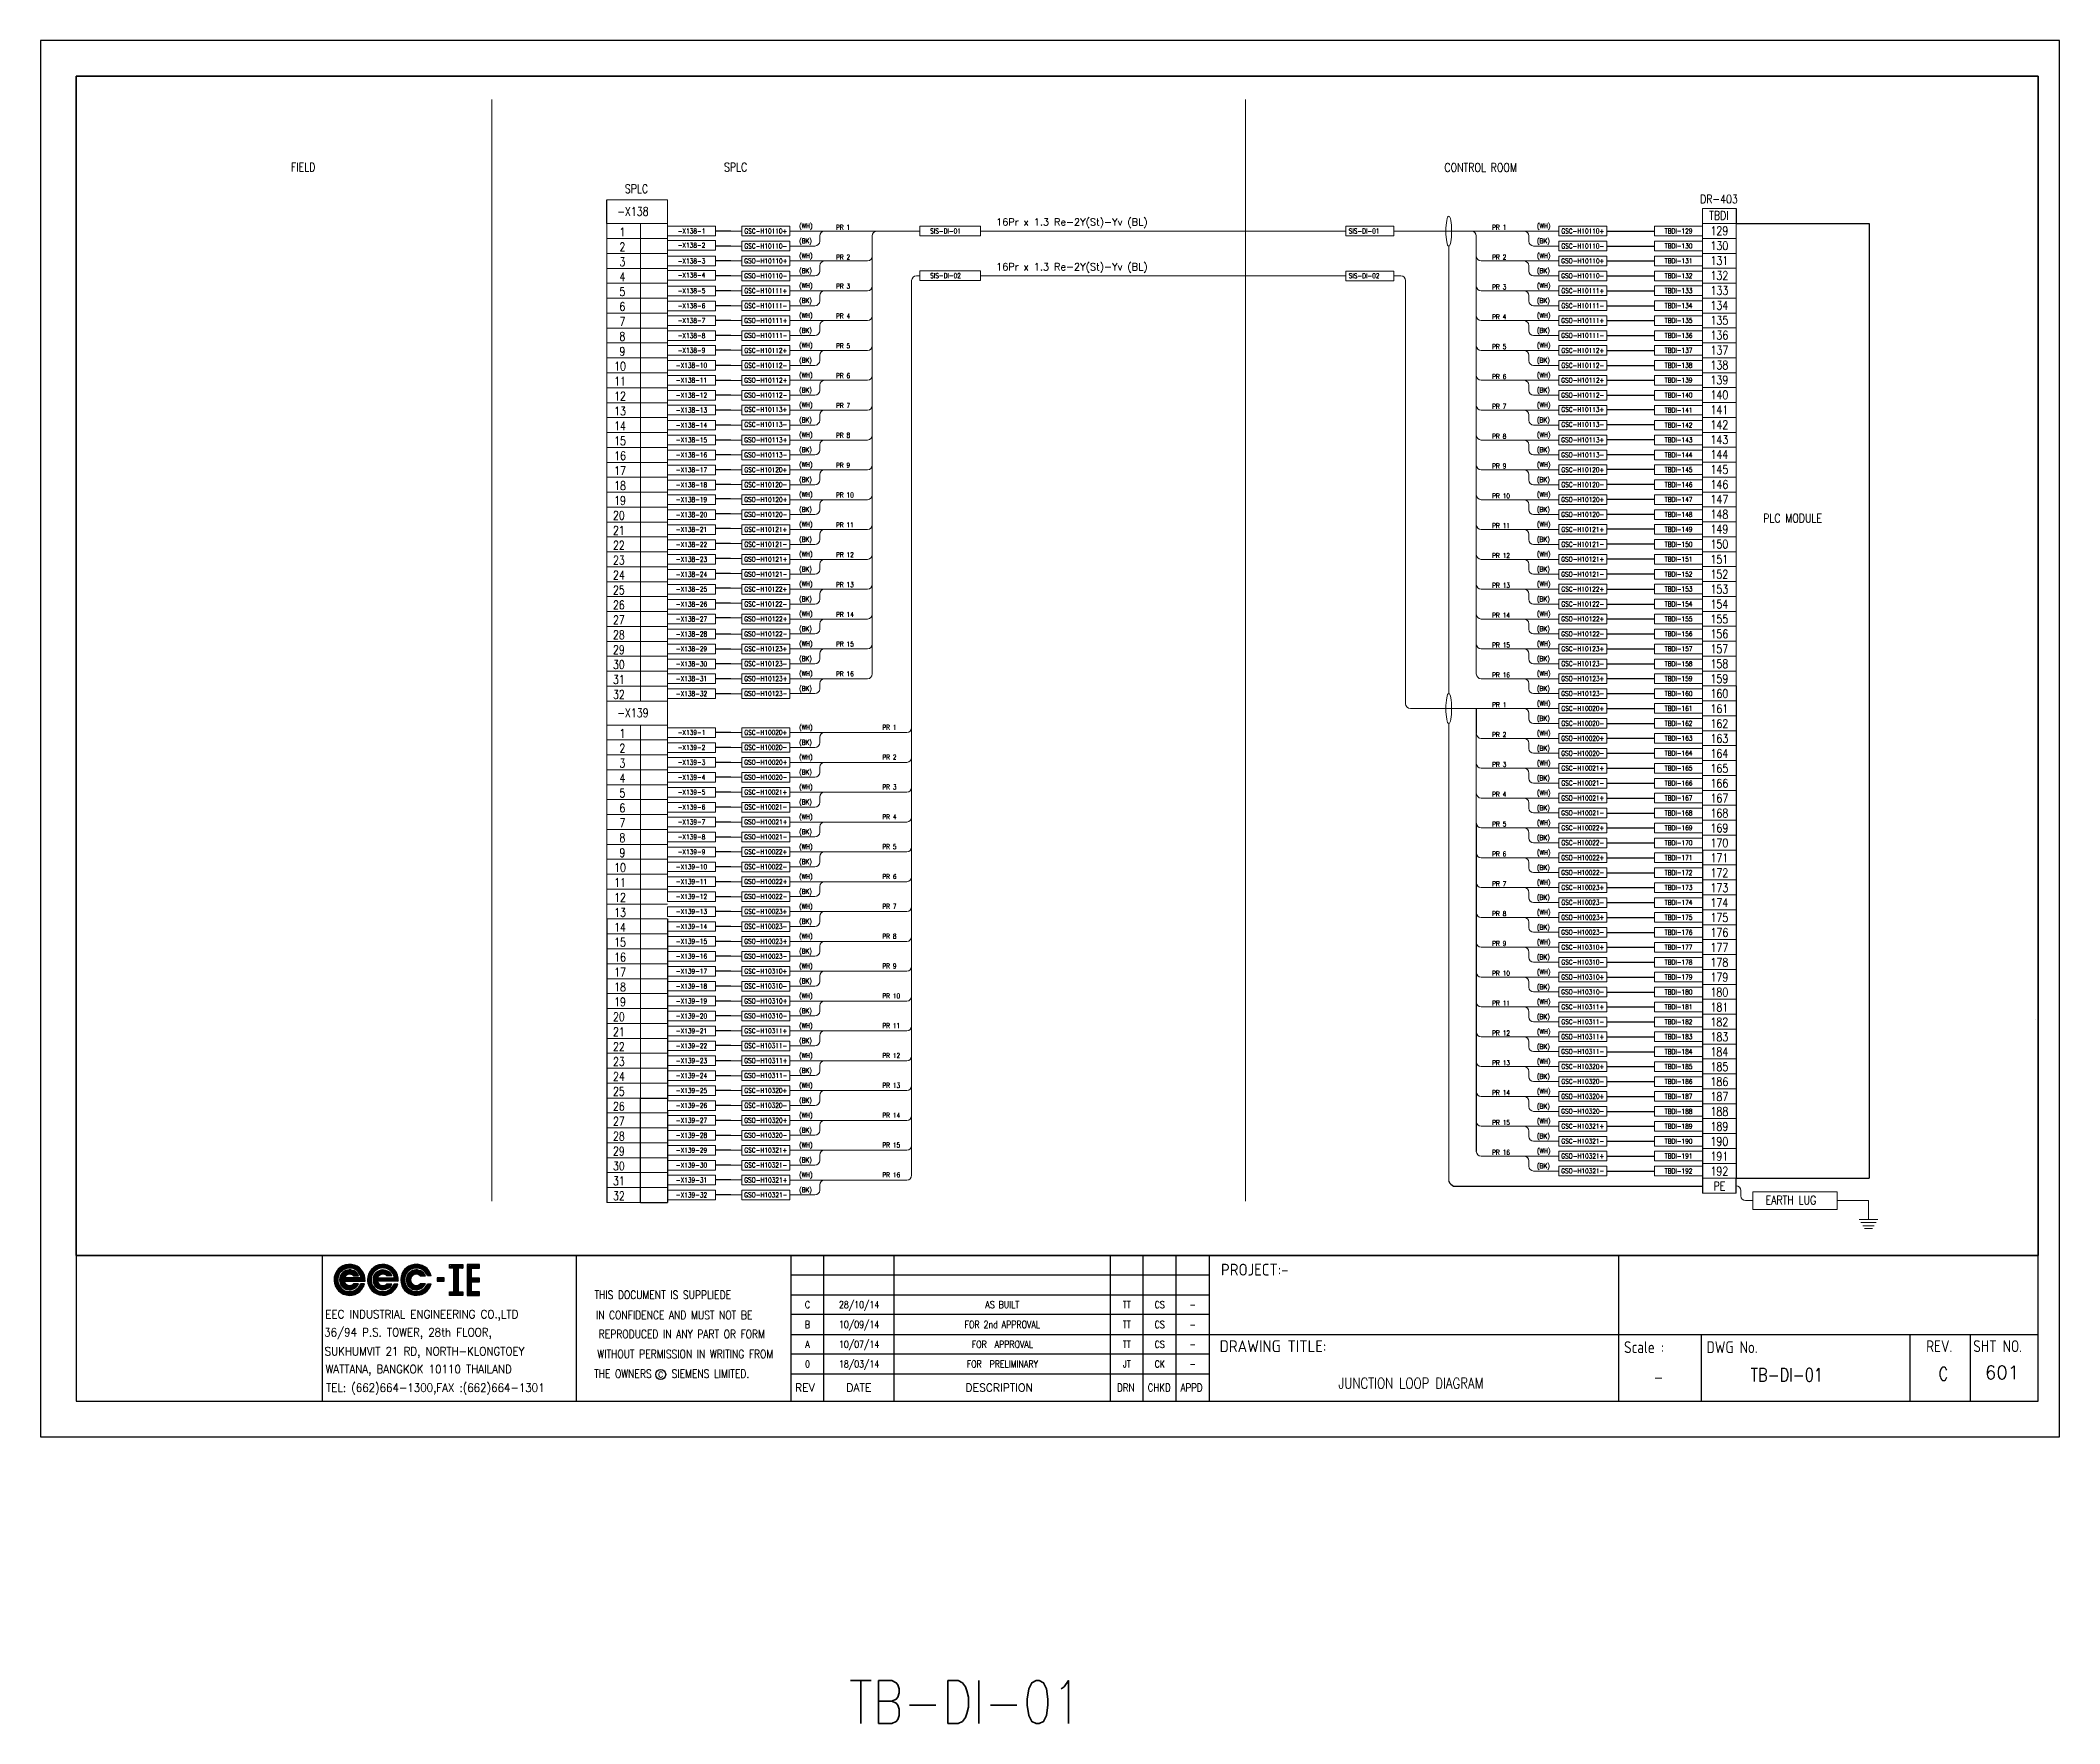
# Model space of a CAD drawing. Header units: millimetres. Extents: x -14942 to 24072, y -50285 to 2207.
# Drawn here: x 521.7 to 944.7, y -9521.3 to -9168.8 of the extents above; entities that cross this region are included whole.
import ezdxf
from ezdxf.enums import TextEntityAlignment as Align

# ---------------------------------------------------------------- set-up
doc = ezdxf.new("R2010")
doc.units = ezdxf.units.MM
doc.header["$MEASUREMENT"] = 0
doc.layers.get('0').update_dxf_attribs({"linetype": 'CONTINUOUS'})
for name, color, linetype in [('52049_PAPER A4$0$Frame_A1', 253, 'CONTINUOUS'), ('BEAM', 3, 'CONTINUOUS'), ('INSTRUMENT', 1, 'CONTINUOUS'), ('TEXT', 2, 'CONTINUOUS')]:
    doc.layers.add(name, color=color, linetype=linetype)
doc.styles.add('52049_PAPER A4$0$ISO Proportional', font='isocp.shx')
doc.styles.add('52049_PAPER A4$0$ROMANS', font='isocp.shx')
doc.styles.add('52049_PAPER A4$0$Romans-title', font='romans.shx')
doc.styles.add('ROMANS', font='romans')

# ---------------------------------------------------------------- blocks, each defined once
blk = doc.blocks.new('52049_PAPER A4$0$eec-ie')
at = {"layer": '52049_PAPER A4$0$Frame_A1', "color": 0, "lineweight": -3}
for p, q in [((0, 0), (0.87, 0.87)), ((0, -0.08), (0.3, 0.22)), ((0, -0.16), (0.26, 0.1)), ((0, -0.23), (0.24, 0)), ((0.01, 0.09), (0.78, 0.86)), ((0.04, 0.2), (0.68, 0.83)), ((0.09, 0.32), (0.55, 0.78)), ((0.26, 0.57), (0.3, 0.62)), ((0.34, -0.12), (1, 0.53)), ((0.35, -0.04), (0.92, 0.53)), ((0.35, -0.19), (1.07, 0.52)), ((0.36, 0.05), (0.82, 0.51)), ((0.37, -0.26), (0.66, 0.04)), ((0.39, -0.32), (0.74, 0.04)), ((0.4, 0.17), (0.7, 0.47)), ((0.41, -0.37), (0.82, 0.04)), ((1.69, 0.04), (0.64, 0.04)), ((0.65, 0.57), (0.96, 0.88)), ((0.68, -0.17), (0.9, 0.04)), ((0.76, -0.17), (0.98, 0.04)), ((0.77, 0.62), (1.03, 0.88)), ((0.84, -0.17), (1.05, 0.04)), ((0.87, 0.64), (1.1, 0.87)), ((0.87, 0.25), (1.13, 0.51)), ((0.92, -0.17), (1.13, 0.04)), ((0.95, 0.64), (1.17, 0.86)), ((0.96, 0.26), (1.19, 0.49)), ((1, -0.17), (1.21, 0.04)), ((1.03, 0.64), (1.23, 0.84)), ((1.03, 0.25), (1.24, 0.46)), ((1.07, -0.17), (1.29, 0.04)), ((1.09, 0.24), (1.29, 0.44)), ((1.1, 0.63), (1.29, 0.82)), ((1.15, 0.21), (1.34, 0.4)), ((1.15, -0.17), (1.37, 0.04)), ((1.16, 0.62), (1.35, 0.8)), ((1.19, 0.18), (1.38, 0.37)), ((1.22, 0.6), (1.4, 0.78)), ((1.22, 0.15), (1.54, 0.15)), ((1.23, -0.17), (1.44, 0.04)), ((1.25, 0.15), (1.42, 0.33)), ((1.28, 0.57), (1.45, 0.75)), ((1.31, -0.17), (1.52, 0.04)), ((1.32, 0.15), (1.46, 0.29)), ((1.33, 0.55), (1.5, 0.72)), ((1.38, 0.52), (1.54, 0.69)), ((1.39, -0.17), (1.6, 0.04)), ((1.4, 0.15), (1.49, 0.24)), ((1.42, 0.49), (1.59, 0.65)), ((1.46, 0.45), (1.63, 0.62)), ((1.46, -0.17), (1.68, 0.04)), ((1.48, 0.15), (1.52, 0.19)), ((1.5, 0.41), (1.67, 0.58)), ((1.54, 0.37), (1.71, 0.54)), ((1.54, -0.17), (1.9, 0.18)), ((1.57, 0.33), (1.74, 0.49)), ((1.6, 0.28), (1.77, 0.45)), ((1.62, -0.17), (1.91, 0.12)), ((1.63, 0.23), (1.8, 0.4)), ((1.65, 0.17), (1.83, 0.35)), ((1.67, 0.11), (1.86, 0.3)), ((1.69, 0.05), (1.88, 0.24)), ((1.7, -0.17), (1.93, 0.06)), ((2.09, -0.09), (2.37, 0.19)), ((2.1, -0.01), (2.51, 0.41)), ((2.1, -0.17), (2.34, 0.08)), ((2.11, 0.08), (2.88, 0.86)), ((2.13, 0.18), (2.78, 0.83)), ((2.18, 0.31), (2.65, 0.78)), ((2.31, 0.52), (2.45, 0.65)), ((2.44, -0.05), (3.02, 0.52)), ((2.44, -0.13), (3.1, 0.52)), ((2.45, -0.2), (2.78, 0.13)), ((2.46, 0.04), (2.93, 0.51)), ((2.46, -0.26), (2.76, 0.04)), ((2.48, -0.32), (2.84, 0.04)), ((2.49, 0.15), (2.81, 0.47)), ((2.56, 0.45), (2.97, 0.87)), ((2.72, -0.17), (2.92, 0.04)), ((2.73, 0.04), (3.79, 0.04)), ((2.77, 0.59), (3.06, 0.87)), ((2.79, -0.17), (3, 0.04)), ((2.84, 0.19), (3.17, 0.51)), ((2.87, -0.17), (3.08, 0.04)), ((2.89, 0.63), (3.13, 0.87)), ((2.95, -0.17), (3.15, 0.04)), ((2.98, 0.64), (3.2, 0.86)), ((2.98, 0.26), (3.23, 0.5)), ((3.03, -0.17), (3.23, 0.04)), ((3.06, 0.65), (3.27, 0.85)), ((3.07, 0.26), (3.29, 0.48)), ((3.11, -0.17), (3.31, 0.04)), ((3.14, 0.64), (3.33, 0.83)), ((3.14, 0.25), (3.34, 0.46)), ((3.18, -0.17), (3.39, 0.04)), ((3.2, 0.24), (3.39, 0.43)), ((3.21, 0.63), (3.39, 0.81)), ((3.25, 0.21), (3.44, 0.4)), ((3.26, -0.17), (3.47, 0.04)), ((3.27, 0.62), (3.44, 0.79)), ((3.29, 0.18), (3.48, 0.36)), ((3.62, 0.16), (3.31, 0.16)), ((3.33, 0.6), (3.5, 0.77)), ((3.34, -0.17), (3.54, 0.04)), ((3.36, 0.16), (3.52, 0.32)), ((3.38, 0.57), (3.55, 0.74)), ((3.42, -0.17), (3.62, 0.04)), ((3.43, 0.55), (3.59, 0.71)), ((3.43, 0.16), (3.55, 0.28)), ((3.48, 0.52), (3.64, 0.68)), ((3.5, -0.17), (3.7, 0.04)), ((3.51, 0.16), (3.58, 0.23)), ((3.52, 0.48), (3.68, 0.64)), ((3.57, 0.45), (3.72, 0.61)), ((3.57, -0.17), (3.78, 0.04)), ((3.59, 0.16), (3.61, 0.18)), ((3.6, 0.41), (3.76, 0.57)), ((3.64, 0.37), (3.8, 0.53)), ((3.65, -0.17), (3.99, 0.17)), ((3.67, 0.32), (3.83, 0.48)), ((3.7, 0.27), (3.87, 0.44)), ((3.73, 0.22), (3.9, 0.39)), ((3.73, -0.17), (4, 0.11)), ((3.75, 0.17), (3.92, 0.34)), ((3.77, 0.11), (3.95, 0.28)), ((3.79, 0.05), (3.97, 0.23)), ((3.81, -0.17), (4.02, 0.04)), ((4.18, -0.03), (4.57, 0.36)), ((4.18, -0.11), (4.47, 0.18)), ((4.18, -0.18), (4.43, 0.07)), ((4.19, 0.06), (5, 0.86)), ((4.21, 0.16), (4.9, 0.84)), ((4.25, 0.28), (4.78, 0.8)), ((4.34, 0.45), (4.61, 0.71)), ((4.53, -0.15), (5.2, 0.53)), ((4.53, -0.07), (5.13, 0.53)), ((4.54, 0.02), (5.04, 0.52)), ((4.54, -0.22), (4.86, 0.1)), ((4.57, 0.12), (4.93, 0.49)), ((4.69, 0.48), (5.08, 0.87)), ((4.69, 0.32), (4.73, 0.37)), ((4.88, 0.59), (5.16, 0.88)), ((4.96, 0.2), (5.27, 0.52)), ((4.99, 0.63), (5.24, 0.87)), ((5.08, 0.64), (5.31, 0.86)), ((5.09, 0.25), (5.33, 0.5)), ((5.16, 0.64), (5.37, 0.85)), ((5.17, 0.26), (5.39, 0.48)), ((5.24, 0.64), (5.43, 0.83)), ((5.24, 0.25), (5.44, 0.46)), ((5.3, 0.63), (5.49, 0.82)), ((5.3, 0.23), (5.49, 0.43)), ((5.35, 0.2), (5.54, 0.39)), ((5.37, 0.61), (5.55, 0.79)), ((5.39, 0.17), (5.58, 0.36)), ((5.4, 0.15), (5.72, 0.15)), ((5.42, 0.59), (5.6, 0.77)), ((5.46, 0.15), (5.62, 0.32)), ((5.48, 0.57), (5.65, 0.74)), ((5.53, 0.54), (5.7, 0.71)), ((5.53, 0.15), (5.65, 0.27)), ((5.58, 0.51), (5.74, 0.68)), ((5.61, 0.15), (5.68, 0.23)), ((5.62, 0.47), (5.79, 0.64)), ((5.66, 0.44), (5.83, 0.6)), ((5.69, 0.15), (5.71, 0.18)), ((5.7, 0.4), (5.87, 0.56)), ((5.73, 0.36), (5.9, 0.52)), ((5.77, 0.31), (5.94, 0.48)), ((5.8, 0.26), (5.97, 0.43)), ((5.82, 0.21), (6, 0.38)), ((5.85, 0.15), (6.02, 0.33)), ((6.09, 0.15), (5.85, 0.15)), ((5.92, 0.15), (6.05, 0.28)), ((6, 0.15), (6.07, 0.22)), ((6.08, 0.15), (6.09, 0.16)), ((6.9, 0.04), (6.46, 0.04)), ((6.46, 0.04), (6.46, -0.18)), ((6.46, -0.01), (6.51, 0.04)), ((6.46, -0.09), (6.59, 0.04)), ((6.46, -0.17), (6.66, 0.04)), ((6.52, -0.18), (6.74, 0.04)), ((6.6, -0.18), (6.82, 0.04)), ((6.68, -0.18), (6.9, 0.04)), ((6.9, -0.18), (6.9, 0.04)), ((7.23, 0.68), (7.41, 0.86)), ((7.27, 0.64), (7.49, 0.86)), ((7.35, 0.64), (7.57, 0.86)), ((7.43, 0.64), (7.65, 0.86)), ((7.5, 0.64), (7.72, 0.86)), ((7.51, 0.57), (7.8, 0.86)), ((7.51, 0.49), (7.88, 0.86)), ((7.51, 0.41), (7.96, 0.86)), ((7.51, 0.34), (7.78, 0.61)), ((7.51, 0.26), (7.78, 0.53)), ((7.51, 0.18), (7.78, 0.45)), ((7.51, 0.1), (7.78, 0.38)), ((7.51, 0.02), (7.78, 0.3)), ((7.51, -0.05), (7.78, 0.22)), ((7.51, -0.13), (7.78, 0.14)), ((7.51, -0.21), (7.78, 0.07)), ((7.82, 0.64), (8.04, 0.86)), ((7.89, 0.64), (8.06, 0.81)), ((7.97, 0.64), (8.06, 0.73)), ((8.05, 0.64), (8.06, 0.65)), ((8.33, 0.46), (8.74, 0.86)), ((8.33, 0.54), (8.66, 0.86)), ((8.33, 0.38), (8.82, 0.86)), ((8.33, 0.69), (8.5, 0.86)), ((8.33, 0.62), (8.58, 0.86)), ((8.33, 0.3), (8.61, 0.58)), ((8.33, 0.23), (8.61, 0.5)), ((8.33, 0.15), (8.61, 0.42)), ((8.33, 0.07), (8.61, 0.35)), ((8.33, -0.01), (8.61, 0.27)), ((8.33, -0.09), (8.61, 0.19)), ((8.33, -0.16), (8.61, 0.11)), ((8.33, -0.24), (8.61, 0.03)), ((8.33, -0.4), (8.74, 0.01)), ((8.33, -0.32), (8.66, 0.01)), ((8.33, -0.48), (8.82, 0.01)), ((8.67, 0.64), (8.89, 0.86)), ((8.68, -0.21), (8.9, 0.01)), ((8.75, 0.64), (8.97, 0.86)), ((8.75, -0.21), (8.97, 0.01)), ((8.83, 0.64), (9.05, 0.86)), ((8.83, -0.21), (9.05, 0.01)), ((8.91, 0.64), (9.11, 0.84)), ((8.99, 0.64), (9.11, 0.76)), ((9.06, 0.64), (9.11, 0.69)), ((0.02, -0.3), (0.23, -0.08)), ((0.03, -0.36), (0.23, -0.16)), ((0.05, -0.42), (0.24, -0.23)), ((0.07, -0.47), (0.26, -0.29)), ((0.1, -0.53), (0.27, -0.35)), ((0.12, -0.58), (0.3, -0.4)), ((0.15, -0.63), (0.32, -0.46)), ((0.19, -0.67), (0.35, -0.5)), ((0.22, -0.72), (0.39, -0.55)), ((0.26, -0.76), (0.42, -0.59)), ((0.3, -0.8), (0.46, -0.63)), ((0.34, -0.83), (0.5, -0.67)), ((0.38, -0.87), (0.55, -0.7)), ((0.42, -0.9), (0.59, -0.73)), ((0.44, -0.42), (0.64, -0.22)), ((0.47, -0.47), (0.66, -0.27)), ((0.47, -0.93), (0.65, -0.76)), ((0.5, -0.51), (0.69, -0.32)), ((0.52, -0.96), (0.7, -0.78)), ((0.54, -0.55), (0.73, -0.36)), ((0.58, -0.59), (0.78, -0.39)), ((0.58, -0.98), (0.76, -0.8)), ((0.62, -0.17), (1.94, -0.17)), ((0.63, -0.62), (0.83, -0.42)), ((0.63, -1.01), (0.82, -0.82)), ((0.68, -0.65), (0.89, -0.44)), ((0.69, -1.03), (0.89, -0.83)), ((0.73, -0.67), (0.96, -0.45)), ((0.75, -1.04), (0.96, -0.83)), ((0.79, -0.69), (1.04, -0.44)), ((0.82, -1.05), (1.04, -0.83)), ((0.85, -0.71), (1.19, -0.37)), ((0.89, -1.06), (1.14, -0.81)), ((0.92, -0.72), (1.29, -0.34)), ((0.96, -1.07), (1.25, -0.77)), ((1, -0.72), (1.37, -0.34)), ((1.04, -1.06), (1.76, -0.34)), ((1.09, -0.71), (1.45, -0.34)), ((1.13, -1.05), (1.84, -0.34)), ((1.2, -0.67), (1.53, -0.34)), ((1.54, -0.34), (1.22, -0.34)), ((1.23, -1.03), (1.9, -0.36)), ((1.35, -0.99), (1.86, -0.48)), ((1.53, -0.88), (1.76, -0.66)), ((1.65, -0.38), (1.68, -0.34)), ((1.91, -0.34), (1.66, -0.34)), ((1.78, -0.17), (1.94, -0.01)), ((1.85, -0.17), (1.94, -0.09)), ((1.93, -0.17), (1.94, -0.17)), ((2.1, -0.24), (2.32, -0.02)), ((2.11, -0.3), (2.32, -0.1)), ((2.13, -0.36), (2.32, -0.17)), ((2.15, -0.42), (2.33, -0.24)), ((2.17, -0.48), (2.35, -0.3)), ((2.2, -0.53), (2.37, -0.36)), ((2.22, -0.58), (2.39, -0.42)), ((2.25, -0.63), (2.42, -0.47)), ((2.29, -0.68), (2.45, -0.51)), ((2.32, -0.72), (2.48, -0.56)), ((2.36, -0.76), (2.52, -0.6)), ((2.4, -0.8), (2.56, -0.64)), ((2.44, -0.84), (2.6, -0.68)), ((2.48, -0.87), (2.64, -0.71)), ((2.51, -0.38), (2.71, -0.17)), ((2.53, -0.9), (2.69, -0.74)), ((2.54, -0.43), (2.73, -0.23)), ((2.57, -0.47), (2.76, -0.28)), ((2.58, -0.93), (2.74, -0.77)), ((2.6, -0.51), (2.79, -0.33)), ((2.63, -0.96), (2.8, -0.79)), ((2.64, -0.55), (2.83, -0.37)), ((2.68, -0.98), (2.86, -0.81)), ((2.69, -0.59), (2.87, -0.4)), ((4.02, -0.17), (2.71, -0.17)), ((2.73, -0.62), (2.93, -0.43)), ((2.74, -1.01), (2.92, -0.82)), ((2.78, -0.65), (2.99, -0.44)), ((2.8, -1.02), (2.99, -0.83)), ((2.84, -0.67), (3.06, -0.45)), ((2.86, -1.04), (3.06, -0.84)), ((2.9, -0.69), (3.14, -0.44)), ((2.92, -1.05), (3.14, -0.83)), ((2.96, -0.7), (3.32, -0.35)), ((2.99, -1.06), (3.24, -0.81)), ((3.03, -0.71), (3.39, -0.35)), ((3.07, -1.06), (3.36, -0.77)), ((3.11, -0.71), (3.47, -0.35)), ((3.15, -1.06), (3.86, -0.35)), ((3.2, -0.7), (3.55, -0.35)), ((3.24, -1.04), (3.94, -0.35)), ((3.31, -0.35), (3.62, -0.35)), ((3.32, -0.65), (3.62, -0.36)), ((3.35, -1.02), (3.98, -0.38)), ((3.48, -0.97), (3.93, -0.51)), ((3.74, -0.39), (3.78, -0.35)), ((3.76, -0.35), (3.99, -0.35)), ((3.89, -0.17), (4.02, -0.03)), ((3.96, -0.17), (4.03, -0.11)), ((4.19, -0.25), (4.42, -0.03)), ((4.21, -0.32), (4.41, -0.11)), ((4.22, -0.38), (4.42, -0.18)), ((4.24, -0.44), (4.43, -0.25)), ((4.26, -0.49), (4.45, -0.31)), ((4.29, -0.54), (4.47, -0.37)), ((4.32, -0.59), (4.49, -0.42)), ((4.35, -0.64), (4.52, -0.47)), ((4.38, -0.69), (4.55, -0.52)), ((4.42, -0.73), (4.58, -0.56)), ((4.45, -0.77), (4.62, -0.6)), ((4.49, -0.81), (4.66, -0.64)), ((4.53, -0.84), (4.7, -0.68)), ((4.56, -0.28), (4.8, -0.03)), ((4.58, -0.33), (4.8, -0.11)), ((4.58, -0.88), (4.75, -0.71)), ((4.6, -0.39), (4.81, -0.18)), ((4.62, -0.91), (4.8, -0.74)), ((4.63, -0.44), (4.83, -0.24)), ((4.66, -0.48), (4.86, -0.29)), ((4.67, -0.94), (4.85, -0.77)), ((4.7, -0.52), (4.89, -0.33)), ((4.72, -0.97), (4.9, -0.79)), ((4.74, -0.56), (4.93, -0.37)), ((4.78, -0.6), (4.98, -0.4)), ((4.78, -0.99), (4.96, -0.81)), ((4.83, -0.63), (5.03, -0.43)), ((4.83, -1.01), (5.03, -0.82)), ((4.88, -0.66), (5.09, -0.44)), ((4.89, -1.03), (5.1, -0.83)), ((4.93, -0.68), (5.17, -0.45)), ((4.96, -1.05), (5.17, -0.83)), ((4.99, -0.7), (5.26, -0.43)), ((5.02, -1.06), (5.26, -0.82)), ((5.06, -0.71), (5.43, -0.34)), ((5.09, -1.06), (5.36, -0.8)), ((5.13, -0.72), (5.5, -0.34)), ((5.17, -1.07), (5.49, -0.75)), ((5.21, -0.71), (5.58, -0.34)), ((5.25, -1.06), (5.97, -0.34)), ((5.3, -0.7), (5.66, -0.34)), ((5.35, -1.05), (6.05, -0.34)), ((5.72, -0.34), (5.4, -0.34)), ((5.43, -0.65), (5.71, -0.37)), ((5.45, -1.02), (6.07, -0.4)), ((5.58, -0.96), (6.02, -0.53)), ((5.81, -0.43), (5.89, -0.34)), ((5.85, -0.34), (6.09, -0.34)), ((6.46, -0.18), (6.9, -0.18)), ((6.75, -0.18), (6.9, -0.04)), ((6.83, -0.18), (6.9, -0.12)), ((7.23, -0.95), (7.34, -0.84)), ((7.23, -0.88), (7.26, -0.84)), ((7.23, -1.03), (7.42, -0.84)), ((7.28, -1.07), (7.5, -0.84)), ((7.35, -1.07), (7.78, -0.64)), ((7.43, -1.07), (7.78, -0.71)), ((7.51, -0.29), (7.78, -0.01)), ((7.51, -0.37), (7.78, -0.09)), ((7.51, -0.44), (7.78, -0.17)), ((7.51, -0.52), (7.78, -0.25)), ((7.51, -0.6), (7.78, -0.32)), ((7.51, -0.68), (7.78, -0.4)), ((7.51, -0.76), (7.78, -0.48)), ((7.51, -0.83), (7.78, -0.56)), ((7.51, -1.07), (7.78, -0.79)), ((7.59, -1.07), (7.81, -0.84)), ((7.67, -1.07), (7.89, -0.84)), ((7.74, -1.07), (7.96, -0.84)), ((7.82, -1.07), (8.04, -0.84)), ((7.9, -1.07), (8.06, -0.91)), ((7.98, -1.07), (8.06, -0.98)), ((8.06, -1.07), (8.06, -1.06)), ((8.33, -0.55), (8.61, -0.28)), ((8.33, -0.63), (8.61, -0.36)), ((8.33, -0.71), (8.61, -0.43)), ((8.33, -0.79), (8.61, -0.51)), ((8.33, -0.86), (8.61, -0.59)), ((8.33, -0.94), (8.61, -0.67)), ((8.33, -1.02), (8.61, -0.75)), ((8.37, -1.07), (8.61, -0.82)), ((8.45, -1.07), (8.67, -0.84)), ((8.52, -1.07), (8.74, -0.84)), ((8.6, -1.07), (8.82, -0.84)), ((8.68, -1.07), (8.9, -0.84)), ((8.76, -1.07), (8.98, -0.84)), ((8.84, -1.07), (9.06, -0.84)), ((8.91, -0.21), (9.11, -0.02)), ((8.91, -1.07), (9.11, -0.87)), ((8.99, -0.21), (9.11, -0.09)), ((8.99, -1.07), (9.11, -0.95)), ((9.07, -0.21), (9.11, -0.17)), ((9.07, -1.07), (9.11, -1.03))]:
    blk.add_line(p, q, dxfattribs=at)
for points in [[(7.23, 0.86), (8.06, 0.86), (8.06, 0.64), (7.78, 0.64), (7.78, -0.84), (8.06, -0.84), (8.06, -1.07), (7.23, -1.07), (7.23, -0.84), (7.51, -0.84), (7.51, 0.64), (7.23, 0.64)], [(8.61, 0.01), (8.61, 0.64), (9.11, 0.64), (9.11, 0.86), (8.33, 0.86), (8.33, -1.07), (9.11, -1.07), (9.11, -0.84), (8.61, -0.84), (8.61, -0.21), (9.11, -0.21), (9.11, 0.01)]]:
    blk.add_lwpolyline(points, close=True, dxfattribs=at)
for centre, radius, start, end in [((0.97, -0.09), 0.972, 355.3439, 345.1466), ((0.97, -0.09), 0.737, 10.5243, 340.256), ((0.97, -0.09), 0.623, 23.5697, 336.4303), ((0.97, -0.09), 0.354, 44.7876, 157.6107), ((3.06, -0.09), 0.967, 355.6074, 344.7747), ((3.06, -0.09), 0.742, 10.0766, 339.9937), ((3.06, -0.09), 0.618, 24.2545, 335.7455), ((3.06, -0.09), 0.358, 45.1096, 158.7579), ((5.15, -0.09), 0.972, 14.8534, 345.1466), ((5.15, -0.09), 0.737, 19.744, 340.256), ((5.15, -0.09), 0.623, 23.5697, 336.4303), ((5.15, -0.09), 0.354, 44.7876, 315.2124), ((0.97, -0.09), 0.354, 192.8901, 315.2124), ((3.06, -0.09), 0.358, 191.9242, 314.8904)]:
    blk.add_arc(centre, radius, start, end, dxfattribs=at)
blk = doc.blocks.new('52049_PAPER A4$0$eec logo')
at = {"color": 7, "xscale": 2.786697286423482, "yscale": 2.786697286423482, "zscale": 2.786697286423482}
blk.add_blockref('52049_PAPER A4$0$eec-ie', (50.01, 25.95), dxfattribs=at)
blk = doc.blocks.new('FJB')
at = {"color": 3}
for p, q in [((-415.5, 38.01), (-4.5, 38.01)), ((-363.94, 38.01), (-363.94, 7.5)), ((-310.77, 38.01), (-310.77, 7.5)), ((-265.75, 7.5), (-265.75, 38.01)), ((-258.85, 7.5), (-258.85, 38.01)), ((-244.11, 7.5), (-244.11, 38.01)), ((-198.84, 7.5), (-198.84, 38.01)), ((-191.95, 7.5), (-191.95, 38.01)), ((-185.05, 7.5), (-185.05, 38.01)), ((-178.16, 38.01), (-178.16, 7.5)), ((-92.38, 38.01), (-92.38, 7.5)), ((-178.16, 21.46), (-4.5, 21.46)), ((-75.06, 21.46), (-75.06, 7.5)), ((-31.4, 21.46), (-31.4, 7.5)), ((-18.75, 21.46), (-18.75, 7.5)), ((-265.75, 13.19), (-178.16, 13.19))]:
    blk.add_line(p, q, dxfattribs=at)
at = {"color": 1}
for p, q in [((-178.16, 33.87), (-265.75, 33.87)), ((-265.75, 29.74), (-178.16, 29.74)), ((-178.16, 25.6), (-265.75, 25.6)), ((-265.75, 21.46), (-178.16, 21.46)), ((-178.16, 17.33), (-265.75, 17.33))]:
    blk.add_line(p, q, dxfattribs=at)
at = {"color": 7}
for p, q in [((-4.5, 38.01), (-96.38, 38.01)), ((-92.38, 38.01), (-92.38, 19.85))]:
    blk.add_line(p, q, dxfattribs=at)
blk.add_lwpolyline([(0, 0), (0, 292.5), (-423, 292.5), (-423, 0)], close=True, dxfattribs=at)
blk.add_lwpolyline([(-415.5, 285), (-4.5, 285), (-4.5, 38.01), (-415.5, 38.01)], close=True)
at = {"color": 3}
blk.add_lwpolyline([(-4.5, 7.5), (-4.5, 285), (-415.5, 285), (-415.5, 7.5)], close=True, dxfattribs=at)
at = {"color": 2}
blk.add_circle((-293.05, 13.05), 1.05, dxfattribs=at)
at = {"color": 3, "xscale": 1.200000000000001, "yscale": 1.200000000000001, "zscale": 1.200000000000001}
blk.add_blockref('52049_PAPER A4$0$eec logo', (-421.49, 2.05), dxfattribs=at)
at = {"color": 2, "style": '52049_PAPER A4$0$ISO Proportional'}
for s, height, p in [('PROJECT:-', 2.482, (-168.61, 35.02)), ('DRAWING TITLE:', 2.4821, (-164.78, 18.99))]:
    blk.add_text(s, height=height, dxfattribs=at).set_placement(p, align=Align.MIDDLE_CENTER)
at = {"color": 2, "style": '52049_PAPER A4$0$Romans-title', "width": 0.8}
for s, p in [('THIS DOCUMENT IS SUPPLIEDE', (-292.63, 29.75)), ('IN CONFIDENCE AND MUST NOT BE', (-290.24, 25.51)), (' REPRODUCED IN ANY PART OR FORM', (-289.1, 21.53)), (' WITHOUT PERMISSION IN WRITING FROM ', (-287.9, 17.35)), ('THE OWNERS   SIEMENS LIMITED. ', (-290.28, 13.22))]:
    blk.add_text(s, height=1.75, dxfattribs=at).set_placement(p, align=Align.MIDDLE)
at = {"color": 2, "style": '52049_PAPER A4$0$Romans-title'}
for s, height, width, p in [('EEC INDUSTRIAL ENGINEERING CO.,LTD', 1.75, 0.9, (-363.31, 24.81)), ('36/94 P.S. TOWER, 28th FLOOR,', 1.75, 0.9, (-363.55, 21.03, -1.75)), ('SUKHUMVIT 21 RD, NORTH-KLONGTOEY', 1.75, 0.9, (-363.45, 17.05, -1.75)), ('WATTANA, BANGKOK 10110 THAILAND ', 1.75, 0.9, (-363.25, 13.31, -1.75)), ('TEL: (662)664-1300,FAX :(662)664-1301', 1.75, 0.9, (-363.14, 9.42, -1.75)), ('DRN', 1.655, 0.8, (-197.44, 9.49)), ('CHKD', 1.655, 0.8, (-191.03, 9.49)), ('APPD', 1.655, 0.8, (-184.14, 9.49))]:
    blk.add_text(s, height=height, dxfattribs=dict(at, width=width)).set_placement(p)
at = {"color": 2}
for s, height, style, width, p in [('C', 1.5, '52049_PAPER A4$0$Romans-title', 0.8, (-262.3, 27.67)), ('28/10/14', 1.5, '52049_PAPER A4$0$Romans-title', 0.8, (-251.48, 27.67)), ('AS BUILT', 1.5, '52049_PAPER A4$0$Romans-title', 0.8, (-221.48, 27.67)), ('TT', 1.5, '52049_PAPER A4$0$Romans-title', 0.8, (-195.39, 27.67)), ('CS', 1.5, '52049_PAPER A4$0$Romans-title', 0.8, (-188.5, 27.67)), ('-', 1.5, '52049_PAPER A4$0$Romans-title', 0.8, (-181.6, 27.67)), ('B', 1.5, '52049_PAPER A4$0$Romans-title', 0.8, (-262.3, 23.53)), ('10/09/14', 1.5, '52049_PAPER A4$0$Romans-title', 0.8, (-251.48, 23.53)), ('FOR 2nd APPROVAL', 1.5, '52049_PAPER A4$0$Romans-title', 0.8, (-221.48, 23.53)), ('TT', 1.5, '52049_PAPER A4$0$Romans-title', 0.8, (-195.39, 23.53)), ('CS', 1.5, '52049_PAPER A4$0$Romans-title', 0.8, (-188.5, 23.53)), ('-', 1.5, '52049_PAPER A4$0$Romans-title', 0.8, (-181.6, 23.53)), ('A', 1.5, '52049_PAPER A4$0$Romans-title', 0.8, (-262.3, 19.39)), ('10/07/14', 1.5, '52049_PAPER A4$0$Romans-title', 0.8, (-251.48, 19.39)), ('FOR  APPROVAL', 1.5, '52049_PAPER A4$0$Romans-title', 0.8, (-221.48, 19.39)), ('TT', 1.5, '52049_PAPER A4$0$Romans-title', 0.8, (-195.39, 19.39)), ('CS', 1.5, '52049_PAPER A4$0$Romans-title', 0.8, (-188.5, 19.39)), ('-', 1.5, '52049_PAPER A4$0$Romans-title', 0.8, (-181.6, 19.39)), ('Scale :', 2.482, '52049_PAPER A4$0$ROMANS', 0.9, (-87.06, 18.78)), ('DWG No.', 2.482, '52049_PAPER A4$0$ROMANS', 0.9, (-68.61, 18.78)), ('REV.', 2.482, '52049_PAPER A4$0$ROMANS', 0.9, (-25.21, 18.99)), ('SHT NO.', 2.482, '52049_PAPER A4$0$ROMANS', 0.9, (-12.98, 18.99)), ('0', 1.5, '52049_PAPER A4$0$Romans-title', 0.8, (-262.3, 15.26)), ('18/03/14', 1.5, '52049_PAPER A4$0$Romans-title', 0.8, (-251.48, 15.26)), ('FOR  PRELIMINARY', 1.5, '52049_PAPER A4$0$Romans-title', 0.8, (-221.48, 15.26)), ('JT', 1.5, '52049_PAPER A4$0$Romans-title', 0.8, (-195.39, 15.26)), ('CK', 1.5, '52049_PAPER A4$0$Romans-title', 0.8, (-188.5, 15.26)), ('-', 1.5, '52049_PAPER A4$0$Romans-title', 0.8, (-181.6, 15.26)), ('C', 2.8, '52049_PAPER A4$0$Romans-title', 0.8, (-24.36, 13.21)), ('-', 2.25, '52049_PAPER A4$0$Romans-title', 0.8, (-84, 12.48))]:
    blk.add_text(s, height=height, dxfattribs=dict(at, style=style, width=width)).set_placement(p, align=Align.MIDDLE_CENTER)
at = {"color": 2, "style": '52049_PAPER A4$0$Romans-title'}
blk.add_text('C', height=1.19, dxfattribs=at).set_placement((-293.05, 13.05), align=Align.MIDDLE)
for s, height, p in [('REV', 1.655, (-264.9, 9.49)), ('DATE', 1.655, (-254.17, 9.49)), ('DESCRIPTION', 1.6548, (-229.2, 9.49))]:
    blk.add_text(s, height=height, dxfattribs=at).set_placement(p)
at = {"layer": 'TEXT', "style": 'ROMANS', "width": 0.8}
blk.add_text('JUNCTION LOOP DIAGRAM ', height=2.25, dxfattribs=at).set_placement((-135.27, 11.24), align=Align.MIDDLE_CENTER)

msp = doc.modelspace()

# ---------------------------------------------------------------- linework, layer by layer
for p, q in [((876.93, -9203.99), (876.93, -9207.12)), ((904.79, -9207.12), (904.79, -9407.12)), ((876.93, -9303.99), (876.93, -9325.87)), ((822.52, -9308.72), (822.52, -9313.97)), ((876.93, -9307.12), (876.93, -9338.37)), ((876.93, -9325.87), (876.93, -9338.37)), ((822.52, -9332.72), (822.52, -9337.97)), ((822.52, -9337.97), (822.52, -9401.47)), ((822.52, -9338.97), (822.52, -9344.22)), ((869.91, -9338.37), (869.91, -9410.24)), ((876.93, -9338.37), (876.93, -9407.12)), ((822.52, -9345.22), (822.52, -9350.47)), ((822.52, -9351.47), (822.52, -9356.72)), ((640.39, -9352.8), (640.39, -9390.3)), ((653.09, -9352.8), (653.09, -9390.87)), ((822.52, -9357.72), (822.52, -9362.97)), ((822.52, -9363.97), (822.52, -9369.22)), ((822.52, -9370.22), (822.52, -9375.47)), ((822.52, -9376.47), (822.52, -9381.72)), ((822.52, -9382.72), (822.52, -9387.97)), ((640.39, -9390.3), (640.39, -9409.05)), ((647.41, -9390.3), (653.09, -9390.3)), ((647.41, -9412.17), (647.41, -9390.3)), ((822.52, -9388.97), (822.52, -9394.22)), ((653.09, -9392.88), (653.09, -9412.17)), ((822.52, -9395.22), (822.52, -9400.47)), ((869.91, -9407.12), (869.91, -9408.68)), ((876.93, -9410.24), (876.93, -9407.12)), ((640.39, -9409.05), (640.39, -9412.17)), ((647.41, -9412.17), (653.09, -9412.17))]:
    msp.add_line(p, q)
msp.add_arc((818.47, -9407.01), 1.87, 202.98, 247.5472)
at = {"layer": 'BEAM', "color": 7, "lineweight": 13, "ltscale": 0.3}
for p, q in [((616.26, -9411.88), (616.26, -9181.13)), ((774.16, -9411.88), (774.16, -9181.13))]:
    msp.add_line(p, q, dxfattribs=at)
at = {"layer": 'INSTRUMENT', "color": 7}
for p, q in [((640.39, -9207.15), (640.39, -9202.15)), ((849.84, -9208.7), (859.88, -9208.7)), ((876.93, -9207.12), (904.79, -9207.12)), ((666.33, -9208.72), (663.12, -9208.72)), ((666.33, -9211.86), (663.12, -9211.86)), ((849.84, -9211.84), (859.88, -9211.84)), ((666.33, -9214.97), (663.12, -9214.97)), ((849.84, -9214.95), (859.88, -9214.95)), ((666.33, -9218.11), (663.12, -9218.11)), ((666.33, -9221.2), (663.12, -9221.2)), ((849.84, -9218.09), (859.88, -9218.09)), ((849.84, -9221.2), (859.88, -9221.2)), ((666.33, -9224.35), (663.12, -9224.35)), ((849.84, -9224.34), (859.88, -9224.34)), ((666.33, -9227.45), (663.12, -9227.45)), ((849.84, -9227.45), (859.88, -9227.45)), ((666.33, -9230.6), (663.12, -9230.6)), ((666.33, -9233.68), (663.12, -9233.68)), ((849.84, -9230.59), (859.88, -9230.59)), ((849.84, -9233.7), (859.88, -9233.7)), ((666.33, -9236.86), (663.12, -9236.86)), ((849.84, -9236.84), (859.88, -9236.84)), ((666.33, -9240), (663.12, -9240)), ((849.84, -9239.95), (859.88, -9239.95)), ((666.33, -9243.11), (663.12, -9243.11)), ((666.33, -9246.25), (663.12, -9246.25)), ((849.84, -9243.09), (859.88, -9243.09)), ((849.88, -9246.1), (859.92, -9246.1)), ((666.33, -9249.34), (663.12, -9249.34)), ((849.88, -9249.24), (859.92, -9249.24)), ((666.33, -9252.48), (663.12, -9252.48)), ((849.88, -9252.35), (859.92, -9252.35)), ((666.33, -9255.59), (663.12, -9255.59)), ((666.33, -9258.73), (663.12, -9258.73)), ((849.88, -9255.49), (859.92, -9255.49)), ((849.88, -9258.6), (859.92, -9258.6)), ((666.33, -9261.82), (663.12, -9261.82)), ((849.88, -9261.74), (859.92, -9261.74)), ((666.29, -9264.78), (663.09, -9264.78)), ((666.29, -9267.92), (663.09, -9267.92)), ((849.88, -9264.85), (859.92, -9264.85)), ((666.29, -9271.03), (663.09, -9271.03)), ((849.88, -9267.99), (859.92, -9267.99)), ((849.88, -9271.1), (859.92, -9271.1)), ((666.29, -9274.17), (663.09, -9274.17)), ((849.88, -9274.24), (859.92, -9274.24)), ((666.29, -9277.27), (663.09, -9277.27)), ((666.29, -9280.41), (663.09, -9280.41)), ((849.88, -9277.35), (859.92, -9277.35)), ((849.88, -9280.49), (859.92, -9280.49)), ((666.29, -9283.52), (663.09, -9283.52)), ((849.84, -9283.7), (859.88, -9283.7)), ((666.29, -9286.66), (663.09, -9286.66)), ((849.84, -9286.84), (859.88, -9286.84)), ((666.29, -9289.75), (663.09, -9289.75)), ((666.33, -9293.12), (663.12, -9293.12)), ((849.84, -9289.95), (859.88, -9289.95)), ((849.84, -9293.09), (859.88, -9293.09)), ((666.33, -9296.27), (663.12, -9296.27)), ((849.84, -9296.2), (859.88, -9296.2)), ((666.33, -9299.37), (663.12, -9299.37)), ((849.84, -9299.34), (859.88, -9299.34)), ((666.33, -9302.52), (663.12, -9302.52)), ((666.33, -9305.61), (663.12, -9305.61)), ((849.84, -9302.45), (859.88, -9302.45)), ((849.84, -9305.59), (859.88, -9305.59)), ((849.84, -9308.7), (859.88, -9308.7)), ((666.33, -9313.77), (663.12, -9313.77)), ((849.84, -9311.84), (859.88, -9311.84)), ((666.33, -9316.88), (663.12, -9316.88)), ((849.84, -9314.95), (859.88, -9314.95)), ((849.84, -9318.09), (859.88, -9318.09)), ((666.33, -9320.02), (663.12, -9320.02)), ((849.84, -9321.22), (859.88, -9321.22)), ((666.33, -9323.11), (663.12, -9323.11)), ((666.33, -9326.25), (663.12, -9326.25)), ((849.84, -9324.36), (859.88, -9324.36)), ((666.33, -9329.39), (663.12, -9329.39)), ((849.84, -9327.47), (859.88, -9327.47)), ((849.84, -9330.61), (859.88, -9330.61)), ((666.33, -9332.5), (663.12, -9332.5)), ((849.84, -9333.72), (859.88, -9333.72)), ((666.33, -9335.64), (663.12, -9335.64)), ((666.33, -9338.74), (663.12, -9338.74)), ((849.84, -9336.86), (859.88, -9336.86)), ((666.33, -9341.88), (663.12, -9341.88)), ((849.84, -9339.97), (859.88, -9339.97)), ((849.84, -9343.11), (859.88, -9343.11)), ((666.33, -9344.99), (663.12, -9344.99)), ((666.33, -9348.13), (663.12, -9348.13)), ((849.84, -9346.22), (859.88, -9346.22)), ((666.33, -9351.22), (663.12, -9351.22)), ((849.84, -9349.36), (859.88, -9349.36)), ((849.84, -9352.47), (859.88, -9352.47)), ((666.34, -9354.36), (663.14, -9354.36)), ((849.84, -9355.61), (859.88, -9355.61)), ((666.34, -9357.51), (663.14, -9357.51)), ((666.34, -9360.61), (663.14, -9360.61)), ((849.84, -9358.72), (859.88, -9358.72)), ((666.34, -9363.76), (663.14, -9363.76)), ((849.84, -9361.86), (859.88, -9361.86)), ((849.84, -9364.97), (859.88, -9364.97)), ((666.34, -9366.85), (663.14, -9366.85)), ((849.84, -9368.11), (859.88, -9368.11)), ((666.34, -9369.99), (663.14, -9369.99)), ((666.34, -9373.1), (663.14, -9373.1)), ((849.84, -9371.22), (859.88, -9371.22)), ((666.34, -9376.24), (663.14, -9376.24)), ((849.84, -9374.36), (859.88, -9374.36)), ((849.84, -9377.47), (859.88, -9377.47)), ((666.34, -9379.33), (663.14, -9379.33)), ((849.84, -9380.61), (859.88, -9380.61)), ((666.34, -9382.5), (663.14, -9382.5)), ((666.34, -9385.64), (663.14, -9385.64)), ((849.84, -9383.72), (859.88, -9383.72)), ((666.34, -9388.75), (663.14, -9388.75)), ((849.84, -9386.86), (859.88, -9386.86)), ((849.84, -9389.97), (859.88, -9389.97)), ((666.34, -9391.89), (663.14, -9391.89)), ((849.84, -9393.11), (859.88, -9393.11)), ((666.34, -9394.99), (663.14, -9394.99)), ((666.34, -9398.13), (663.14, -9398.13)), ((849.84, -9396.22), (859.88, -9396.22)), ((666.34, -9401.24), (663.14, -9401.24)), ((849.84, -9399.36), (859.88, -9399.36)), ((849.84, -9402.47), (859.88, -9402.47)), ((666.34, -9404.38), (663.14, -9404.38)), ((666.34, -9407.47), (663.14, -9407.47)), ((849.84, -9405.61), (859.88, -9405.61)), ((876.93, -9407.12), (904.79, -9407.12)), ((666.34, -9410.59), (663.14, -9410.59)), ((817.76, -9408.74), (869.91, -9408.74))]:
    msp.add_line(p, q, dxfattribs=at)
at = {"layer": 'INSTRUMENT', "color": 7, "lineweight": 13}
for p, q in [((869.91, -9203.99), (876.93, -9203.99)), ((869.91, -9207.12), (869.91, -9203.99)), ((640.39, -9207.15), (653.09, -9207.15)), ((640.39, -9207.15), (640.39, -9352.8)), ((647.41, -9207.15), (647.41, -9307.17)), ((653.09, -9207.15), (653.09, -9347.78)), ((718.64, -9208.7), (795.2, -9208.7)), ((869.91, -9207.12), (876.93, -9207.12)), ((869.91, -9207.12), (869.91, -9338.37)), ((876.93, -9207.12), (869.91, -9207.12)), ((876.93, -9207.12), (876.93, -9325.87)), ((653.09, -9210.28), (640.39, -9210.28)), ((666.33, -9208.72), (668.66, -9208.72)), ((666.33, -9211.86), (668.66, -9211.86)), ((678.7, -9208.72), (691.31, -9208.72)), ((678.7, -9211.84), (683.97, -9211.84)), ((684.97, -9210.84), (684.97, -9209.72)), ((691.31, -9208.72), (705.94, -9208.72)), ((695.98, -9209.72), (695.98, -9301.47)), ((839.8, -9208.72), (805.23, -9208.72)), ((816.75, -9305.56), (816.75, -9211.88)), ((822.52, -9209.72), (822.52, -9251.47)), ((839.8, -9208.72), (827.19, -9208.72)), ((833.53, -9210.84), (833.53, -9209.72)), ((839.8, -9211.84), (834.53, -9211.84)), ((876.93, -9210.24), (869.91, -9210.24)), ((640.39, -9213.4), (653.09, -9213.4)), ((653.09, -9213.4), (640.39, -9213.4)), ((653.09, -9216.53), (640.39, -9216.53)), ((666.33, -9214.97), (668.66, -9214.97)), ((678.7, -9214.97), (694.98, -9214.97)), ((684.97, -9217.09), (684.97, -9215.97)), ((839.8, -9214.97), (823.52, -9214.97)), ((833.53, -9217.09), (833.53, -9215.97)), ((869.91, -9213.37), (876.93, -9213.37)), ((876.93, -9213.37), (869.91, -9213.37)), ((876.93, -9216.49), (869.91, -9216.49)), ((640.39, -9219.65), (653.09, -9219.65)), ((653.09, -9219.65), (640.39, -9219.65)), ((666.33, -9218.11), (668.66, -9218.11)), ((666.33, -9221.2), (668.66, -9221.2)), ((678.7, -9218.09), (683.97, -9218.09)), ((678.7, -9221.22), (694.98, -9221.22)), ((704.23, -9226.47), (704.23, -9219.07)), ((705.23, -9218.07), (705.94, -9218.07)), ((718.64, -9218.07), (795.2, -9218.07)), ((805.23, -9218.09), (806.71, -9218.09)), ((807.71, -9219.09), (807.71, -9307.72)), ((839.8, -9221.22), (823.52, -9221.22)), ((839.8, -9218.09), (834.53, -9218.09)), ((869.91, -9219.62), (876.93, -9219.62)), ((876.93, -9219.62), (869.91, -9219.62)), ((653.09, -9222.78), (640.39, -9222.78)), ((666.33, -9224.35), (668.66, -9224.35)), ((678.7, -9224.34), (683.97, -9224.34)), ((684.97, -9223.34), (684.97, -9222.22)), ((833.53, -9223.34), (833.53, -9222.22)), ((839.8, -9224.34), (834.53, -9224.34)), ((876.93, -9222.74), (869.91, -9222.74)), ((653.09, -9225.9), (640.39, -9225.9)), ((640.39, -9225.9), (653.09, -9225.9)), ((653.09, -9229.03), (640.39, -9229.03)), ((666.33, -9227.45), (668.66, -9227.45)), ((678.7, -9227.47), (694.98, -9227.47)), ((684.97, -9229.59), (684.97, -9228.47)), ((704.23, -9338.97), (704.23, -9226.47)), ((839.8, -9227.47), (823.52, -9227.47)), ((833.53, -9229.59), (833.53, -9228.47)), ((876.93, -9225.87), (869.91, -9225.87)), ((869.91, -9225.87), (876.93, -9225.87)), ((876.93, -9228.99), (869.91, -9228.99)), ((640.39, -9232.15), (653.09, -9232.15)), ((653.09, -9232.15), (640.39, -9232.15)), ((666.33, -9230.6), (668.66, -9230.6)), ((666.33, -9233.68), (668.66, -9233.68)), ((678.7, -9230.59), (683.97, -9230.59)), ((678.7, -9233.72), (694.98, -9233.72)), ((839.8, -9233.72), (823.52, -9233.72)), ((839.8, -9230.59), (834.53, -9230.59)), ((869.91, -9232.12), (876.93, -9232.12)), ((876.93, -9232.12), (869.91, -9232.12)), ((653.09, -9235.28), (640.39, -9235.28)), ((666.33, -9236.86), (668.66, -9236.86)), ((678.7, -9236.84), (683.97, -9236.84)), ((684.97, -9235.84), (684.97, -9234.72)), ((833.53, -9235.84), (833.53, -9234.72)), ((839.8, -9236.84), (834.53, -9236.84)), ((876.93, -9235.24), (869.91, -9235.24)), ((653.09, -9238.4), (640.39, -9238.4)), ((640.39, -9238.4), (653.09, -9238.4)), ((653.09, -9241.53), (640.39, -9241.53)), ((666.33, -9240), (668.66, -9240)), ((678.7, -9239.97), (694.98, -9239.97)), ((684.97, -9242.09), (684.97, -9240.97)), ((839.8, -9239.97), (823.52, -9239.97)), ((833.53, -9242.09), (833.53, -9240.97)), ((876.93, -9238.37), (869.91, -9238.37)), ((869.91, -9238.37), (876.93, -9238.37)), ((876.93, -9241.49), (869.91, -9241.49)), ((653.09, -9244.65), (640.39, -9244.65)), ((640.39, -9244.65), (653.09, -9244.65)), ((647.41, -9244.65), (647.41, -9307.17)), ((666.33, -9243.11), (668.66, -9243.11)), ((666.33, -9246.25), (668.66, -9246.25)), ((678.7, -9243.09), (683.97, -9243.09)), ((678.7, -9246.22), (694.98, -9246.22)), ((839.8, -9246.22), (823.52, -9246.22)), ((839.8, -9243.09), (834.53, -9243.09)), ((876.93, -9244.62), (869.91, -9244.62)), ((869.91, -9244.62), (876.93, -9244.62)), ((653.09, -9247.78), (640.39, -9247.78)), ((640.39, -9250.9), (653.09, -9250.9)), ((653.09, -9250.9), (640.39, -9250.9)), ((666.33, -9249.34), (668.66, -9249.34)), ((678.7, -9249.34), (683.97, -9249.34)), ((684.97, -9248.34), (684.97, -9247.22)), ((833.53, -9248.34), (833.53, -9247.22)), ((839.8, -9249.34), (834.53, -9249.34)), ((876.93, -9247.74), (869.91, -9247.74)), ((869.91, -9250.87), (876.93, -9250.87)), ((876.93, -9250.87), (869.91, -9250.87)), ((640.39, -9254.03), (653.09, -9254.03)), ((653.09, -9254.03), (640.39, -9254.03)), ((666.33, -9252.48), (668.66, -9252.48)), ((678.7, -9252.47), (694.98, -9252.47)), ((684.97, -9254.59), (684.97, -9253.47)), ((822.52, -9251.47), (822.52, -9301.47)), ((839.8, -9252.47), (823.52, -9252.47)), ((833.53, -9254.59), (833.53, -9253.47)), ((869.91, -9253.99), (876.93, -9253.99)), ((876.93, -9253.99), (869.91, -9253.99)), ((640.39, -9257.15), (653.09, -9257.15)), ((653.09, -9257.15), (640.39, -9257.15)), ((666.33, -9255.59), (668.66, -9255.59)), ((666.33, -9258.73), (668.66, -9258.73)), ((678.7, -9255.59), (683.97, -9255.59)), ((678.7, -9258.72), (694.98, -9258.72)), ((839.8, -9258.72), (823.52, -9258.72)), ((839.8, -9255.59), (834.53, -9255.59)), ((869.91, -9257.12), (876.93, -9257.12)), ((876.93, -9257.12), (869.91, -9257.12)), ((653.09, -9260.28), (640.39, -9260.28)), ((640.39, -9263.4), (653.09, -9263.4)), ((653.09, -9263.4), (640.39, -9263.4)), ((666.33, -9261.82), (668.66, -9261.82)), ((678.7, -9261.84), (683.97, -9261.84)), ((684.97, -9260.84), (684.97, -9259.72)), ((833.53, -9260.84), (833.53, -9259.72)), ((839.8, -9261.84), (834.53, -9261.84)), ((876.93, -9260.24), (869.91, -9260.24)), ((869.91, -9263.37), (876.93, -9263.37)), ((876.93, -9263.37), (869.91, -9263.37)), ((653.09, -9266.53), (640.39, -9266.53)), ((666.29, -9264.78), (668.63, -9264.78)), ((666.29, -9267.92), (668.63, -9267.92)), ((678.7, -9264.97), (694.98, -9264.97)), ((684.97, -9267.09), (684.97, -9265.97)), ((839.8, -9264.97), (823.52, -9264.97)), ((833.53, -9267.09), (833.53, -9265.97)), ((876.93, -9266.49), (869.91, -9266.49)), ((640.39, -9269.65), (653.09, -9269.65)), ((653.09, -9269.65), (640.39, -9269.65)), ((666.29, -9271.03), (668.63, -9271.03)), ((678.7, -9268.09), (683.97, -9268.09)), ((678.7, -9271.22), (694.98, -9271.22)), ((839.8, -9271.22), (823.52, -9271.22)), ((839.8, -9268.09), (834.53, -9268.09)), ((869.91, -9269.62), (876.93, -9269.62)), ((876.93, -9269.62), (869.91, -9269.62)), ((653.09, -9272.78), (640.39, -9272.78)), ((653.09, -9275.9), (640.39, -9275.9)), ((640.39, -9275.9), (653.09, -9275.9)), ((666.29, -9274.17), (668.63, -9274.17)), ((678.7, -9274.34), (683.97, -9274.34)), ((684.97, -9273.34), (684.97, -9272.22)), ((833.53, -9273.34), (833.53, -9272.22)), ((839.8, -9274.34), (834.53, -9274.34)), ((876.93, -9272.74), (869.91, -9272.74)), ((876.93, -9275.87), (869.91, -9275.87)), ((869.91, -9275.87), (876.93, -9275.87)), ((653.09, -9279.03), (640.39, -9279.03)), ((666.29, -9277.27), (668.63, -9277.27)), ((666.29, -9280.41), (668.63, -9280.41)), ((678.7, -9277.47), (694.98, -9277.47)), ((678.7, -9280.59), (683.97, -9280.59)), ((684.97, -9279.59), (684.97, -9278.47)), ((839.8, -9277.47), (823.52, -9277.47)), ((833.53, -9279.59), (833.53, -9278.47)), ((839.8, -9280.59), (834.53, -9280.59)), ((876.93, -9278.99), (869.91, -9278.99)), ((640.39, -9282.15), (653.09, -9282.15)), ((653.09, -9282.15), (640.39, -9282.15)), ((666.29, -9283.52), (668.63, -9283.52)), ((678.7, -9283.72), (694.98, -9283.72)), ((684.97, -9285.84), (684.97, -9284.72)), ((839.8, -9283.72), (823.52, -9283.72)), ((833.53, -9285.84), (833.53, -9284.72)), ((869.91, -9282.12), (876.93, -9282.12)), ((876.93, -9282.12), (869.91, -9282.12)), ((653.09, -9285.28), (640.39, -9285.28)), ((653.09, -9288.4), (640.39, -9288.4)), ((640.39, -9288.4), (653.09, -9288.4)), ((666.29, -9286.66), (668.63, -9286.66)), ((678.7, -9286.84), (683.97, -9286.84)), ((839.8, -9286.84), (834.53, -9286.84)), ((876.93, -9285.24), (869.91, -9285.24)), ((876.93, -9288.37), (869.91, -9288.37)), ((869.91, -9288.37), (876.93, -9288.37)), ((653.09, -9291.53), (640.39, -9291.53)), ((666.29, -9289.75), (668.63, -9289.75)), ((666.33, -9293.12), (668.66, -9293.12)), ((678.7, -9289.97), (694.98, -9289.97)), ((678.7, -9293.09), (683.97, -9293.09)), ((684.97, -9292.09), (684.97, -9290.97)), ((839.8, -9289.97), (823.52, -9289.97)), ((833.53, -9292.09), (833.53, -9290.97)), ((839.8, -9293.09), (834.53, -9293.09)), ((876.93, -9291.49), (869.91, -9291.49)), ((653.09, -9294.65), (640.39, -9294.65)), ((640.39, -9294.65), (653.09, -9294.65)), ((666.33, -9296.27), (668.66, -9296.27)), ((678.7, -9296.22), (694.98, -9296.22)), ((684.97, -9298.34), (684.97, -9297.22)), ((839.8, -9296.22), (823.52, -9296.22)), ((833.53, -9298.34), (833.53, -9297.22)), ((876.93, -9294.62), (869.91, -9294.62)), ((869.91, -9294.62), (876.93, -9294.62)), ((653.09, -9297.78), (640.39, -9297.78)), ((640.39, -9300.9), (653.09, -9300.9)), ((653.09, -9300.9), (640.39, -9300.9)), ((666.33, -9299.37), (668.66, -9299.37)), ((678.7, -9299.34), (683.97, -9299.34)), ((839.8, -9299.34), (834.53, -9299.34)), ((876.93, -9297.74), (869.91, -9297.74)), ((869.91, -9300.87), (876.93, -9300.87)), ((876.93, -9300.87), (869.91, -9300.87)), ((640.39, -9304.03), (653.09, -9304.03)), ((653.09, -9304.03), (640.39, -9304.03)), ((666.33, -9302.52), (668.66, -9302.52)), ((666.33, -9305.61), (668.66, -9305.61)), ((678.7, -9302.47), (694.98, -9302.47)), ((678.7, -9305.59), (683.97, -9305.59)), ((684.97, -9304.59), (684.97, -9303.47)), ((839.8, -9302.47), (823.52, -9302.47)), ((833.53, -9304.59), (833.53, -9303.47)), ((839.8, -9305.59), (834.53, -9305.59)), ((869.91, -9303.99), (876.93, -9303.99)), ((876.93, -9303.99), (869.91, -9303.99)), ((640.39, -9307.17), (653.09, -9307.17)), ((653.09, -9307.17), (640.39, -9307.17)), ((839.8, -9308.72), (808.71, -9308.72)), ((822.52, -9332.72), (822.52, -9308.72)), ((833.53, -9310.84), (833.53, -9309.72)), ((876.93, -9307.12), (869.91, -9307.12)), ((869.91, -9307.12), (876.93, -9307.12)), ((640.39, -9312.17), (653.09, -9312.17)), ((653.09, -9312.17), (640.39, -9312.17)), ((647.41, -9312.17), (647.41, -9390.3)), ((647.41, -9312.17), (647.41, -9347.78)), ((666.33, -9313.77), (668.66, -9313.77)), ((678.7, -9313.74), (697.13, -9313.74)), ((697.13, -9313.74), (703.23, -9313.74)), ((704.23, -9312.74), (704.23, -9406.49)), ((816.75, -9311.88), (816.75, -9338.97)), ((816.75, -9407.74), (816.75, -9311.88)), ((839.8, -9311.84), (834.53, -9311.84)), ((876.93, -9310.24), (869.91, -9310.24)), ((876.93, -9313.37), (869.91, -9313.37)), ((869.91, -9313.37), (876.93, -9313.37)), ((640.39, -9315.3), (653.09, -9315.3)), ((653.09, -9315.3), (640.39, -9315.3)), ((653.09, -9318.42), (640.39, -9318.42)), ((666.33, -9316.88), (668.66, -9316.88)), ((678.7, -9316.86), (683.97, -9316.86)), ((684.97, -9315.86), (684.97, -9314.74)), ((839.8, -9314.97), (823.52, -9314.97)), ((833.53, -9317.09), (833.53, -9315.97)), ((839.8, -9318.09), (834.53, -9318.09)), ((876.93, -9316.49), (869.91, -9316.49)), ((640.39, -9321.55), (653.09, -9321.55)), ((653.09, -9321.55), (640.39, -9321.55)), ((666.33, -9320.02), (668.66, -9320.02)), ((678.7, -9319.99), (697.13, -9319.99)), ((684.97, -9322.11), (684.97, -9320.99)), ((697.13, -9319.99), (703.23, -9319.99)), ((839.8, -9321.22), (823.52, -9321.22)), ((833.53, -9323.34), (833.53, -9322.22)), ((869.91, -9319.62), (876.93, -9319.62)), ((876.93, -9319.62), (869.91, -9319.62)), ((869.91, -9322.74), (876.93, -9322.74)), ((876.93, -9322.74), (869.91, -9322.74)), ((653.09, -9324.67), (640.39, -9324.67)), ((666.33, -9323.11), (668.66, -9323.11)), ((666.33, -9326.25), (668.66, -9326.25)), ((678.7, -9323.11), (683.97, -9323.11)), ((678.7, -9326.24), (697.13, -9326.24)), ((697.13, -9326.24), (703.23, -9326.24)), ((839.8, -9324.34), (834.53, -9324.34)), ((876.93, -9325.87), (869.91, -9325.87)), ((869.91, -9325.87), (876.93, -9325.87)), ((653.09, -9327.8), (640.39, -9327.8)), ((640.39, -9327.8), (653.09, -9327.8)), ((653.09, -9330.92), (640.39, -9330.92)), ((666.33, -9329.39), (668.66, -9329.39)), ((678.7, -9329.36), (683.97, -9329.36)), ((684.97, -9328.36), (684.97, -9327.24)), ((839.8, -9327.47), (823.52, -9327.47)), ((833.53, -9329.59), (833.53, -9328.47)), ((839.8, -9330.59), (834.53, -9330.59)), ((876.93, -9328.99), (869.91, -9328.99)), ((653.09, -9334.05), (640.39, -9334.05)), ((640.39, -9334.05), (653.09, -9334.05)), ((666.33, -9332.5), (668.66, -9332.5)), ((678.7, -9332.49), (697.13, -9332.49)), ((684.97, -9334.61), (684.97, -9333.49)), ((697.13, -9332.49), (703.23, -9332.49)), ((839.8, -9333.72), (823.52, -9333.72)), ((833.53, -9335.84), (833.53, -9334.72)), ((869.91, -9332.12), (876.93, -9332.12)), ((876.93, -9332.12), (869.91, -9332.12)), ((869.91, -9335.24), (876.93, -9335.24)), ((876.93, -9335.24), (869.91, -9335.24)), ((653.09, -9337.17), (640.39, -9337.17)), ((666.33, -9335.64), (668.66, -9335.64)), ((666.33, -9338.74), (668.66, -9338.74)), ((678.7, -9335.61), (683.97, -9335.61)), ((678.7, -9338.74), (697.13, -9338.74)), ((684.97, -9340.86), (684.97, -9339.74)), ((697.13, -9338.74), (703.23, -9338.74)), ((839.8, -9336.84), (834.53, -9336.84)), ((869.91, -9338.37), (876.93, -9338.37)), ((876.93, -9338.37), (869.91, -9338.37)), ((869.91, -9338.37), (876.93, -9338.37)), ((876.93, -9338.37), (869.91, -9338.37)), ((876.93, -9338.37), (869.91, -9338.37)), ((869.91, -9338.37), (876.93, -9338.37)), ((876.93, -9338.37), (869.91, -9338.37)), ((869.91, -9338.37), (876.93, -9338.37)), ((876.93, -9338.37), (869.91, -9338.37)), ((869.91, -9338.37), (876.93, -9338.37)), ((876.93, -9338.37), (869.91, -9338.37)), ((640.39, -9340.3), (653.09, -9340.3)), ((653.09, -9340.3), (640.39, -9340.3)), ((640.39, -9343.42), (653.09, -9343.42)), ((653.09, -9343.42), (640.39, -9343.42)), ((640.39, -9343.42), (653.09, -9343.42)), ((653.09, -9343.42), (640.39, -9343.42)), ((640.39, -9343.42), (653.09, -9343.42)), ((653.09, -9343.42), (640.39, -9343.42)), ((640.39, -9343.42), (653.09, -9343.42)), ((653.09, -9343.42), (640.39, -9343.42)), ((640.39, -9343.42), (653.09, -9343.42)), ((653.09, -9343.42), (640.39, -9343.42)), ((666.33, -9341.88), (668.66, -9341.88)), ((678.7, -9341.86), (683.97, -9341.86)), ((839.8, -9339.97), (823.52, -9339.97)), ((833.53, -9342.09), (833.53, -9340.97)), ((839.8, -9343.09), (834.53, -9343.09)), ((869.91, -9341.49), (876.93, -9341.49)), ((876.93, -9341.49), (869.91, -9341.49)), ((653.09, -9346.55), (640.39, -9346.55)), ((666.33, -9344.99), (668.66, -9344.99)), ((666.33, -9348.13), (668.66, -9348.13)), ((678.7, -9344.99), (697.13, -9344.99)), ((678.7, -9348.11), (683.97, -9348.11)), ((684.97, -9347.11), (684.97, -9345.99)), ((697.13, -9344.99), (703.23, -9344.99)), ((839.8, -9346.22), (823.52, -9346.22)), ((833.53, -9348.34), (833.53, -9347.22)), ((869.91, -9344.62), (876.93, -9344.62)), ((876.93, -9344.62), (869.91, -9344.62)), ((869.91, -9344.62), (876.93, -9344.62)), ((876.93, -9344.62), (869.91, -9344.62)), ((876.93, -9344.62), (869.91, -9344.62)), ((869.91, -9344.62), (876.93, -9344.62)), ((876.93, -9344.62), (869.91, -9344.62)), ((869.91, -9344.62), (876.93, -9344.62)), ((876.93, -9344.62), (869.91, -9344.62)), ((869.91, -9344.62), (876.93, -9344.62)), ((876.93, -9344.62), (869.91, -9344.62)), ((869.91, -9347.74), (876.93, -9347.74)), ((876.93, -9347.74), (869.91, -9347.74)), ((640.39, -9349.67), (653.09, -9349.67)), ((653.09, -9349.67), (640.39, -9349.67)), ((666.33, -9351.22), (668.66, -9351.22)), ((678.7, -9351.24), (697.13, -9351.24)), ((684.97, -9353.36), (684.97, -9352.24)), ((697.13, -9351.24), (703.23, -9351.24)), ((839.8, -9352.47), (823.52, -9352.47)), ((839.8, -9349.34), (834.53, -9349.34)), ((869.91, -9350.87), (876.93, -9350.87)), ((876.93, -9350.87), (869.91, -9350.87)), ((869.91, -9350.87), (876.93, -9350.87)), ((876.93, -9350.87), (869.91, -9350.87)), ((876.93, -9350.87), (869.91, -9350.87)), ((869.91, -9350.87), (876.93, -9350.87)), ((876.93, -9350.87), (869.91, -9350.87)), ((869.91, -9350.87), (876.93, -9350.87)), ((876.93, -9350.87), (869.91, -9350.87)), ((869.91, -9350.87), (876.93, -9350.87)), ((876.93, -9350.87), (869.91, -9350.87)), ((653.09, -9352.8), (640.39, -9352.8)), ((640.39, -9355.92), (653.09, -9355.92)), ((653.09, -9355.92), (640.39, -9355.92)), ((666.34, -9354.36), (668.68, -9354.36)), ((678.7, -9354.36), (683.97, -9354.36)), ((833.53, -9354.59), (833.53, -9353.47)), ((839.8, -9355.59), (834.53, -9355.59)), ((869.91, -9353.99), (876.93, -9353.99)), ((876.93, -9353.99), (869.91, -9353.99)), ((653.09, -9359.05), (640.39, -9359.05)), ((666.34, -9357.51), (668.68, -9357.51)), ((666.34, -9360.61), (668.68, -9360.61)), ((678.7, -9357.49), (697.13, -9357.49)), ((678.7, -9360.61), (683.97, -9360.61)), ((684.97, -9359.61), (684.97, -9358.49)), ((697.13, -9357.49), (703.23, -9357.49)), ((839.8, -9358.72), (823.52, -9358.72)), ((833.53, -9360.84), (833.53, -9359.72)), ((869.91, -9357.12), (876.93, -9357.12)), ((876.93, -9357.12), (869.91, -9357.12)), ((869.91, -9357.12), (876.93, -9357.12)), ((876.93, -9357.12), (869.91, -9357.12)), ((876.93, -9357.12), (869.91, -9357.12)), ((869.91, -9357.12), (876.93, -9357.12)), ((876.93, -9357.12), (869.91, -9357.12)), ((869.91, -9357.12), (876.93, -9357.12)), ((876.93, -9357.12), (869.91, -9357.12)), ((869.91, -9357.12), (876.93, -9357.12)), ((876.93, -9357.12), (869.91, -9357.12)), ((869.91, -9360.24), (876.93, -9360.24)), ((876.93, -9360.24), (869.91, -9360.24)), ((640.39, -9362.17), (653.09, -9362.17)), ((653.09, -9362.17), (640.39, -9362.17)), ((666.34, -9363.76), (668.68, -9363.76)), ((678.7, -9363.74), (697.13, -9363.74)), ((684.97, -9365.86), (684.97, -9364.74)), ((697.13, -9363.74), (703.23, -9363.74)), ((839.8, -9364.97), (823.52, -9364.97)), ((839.8, -9361.84), (834.53, -9361.84)), ((869.91, -9363.37), (876.93, -9363.37)), ((876.93, -9363.37), (869.91, -9363.37)), ((869.91, -9363.37), (876.93, -9363.37)), ((876.93, -9363.37), (869.91, -9363.37)), ((876.93, -9363.37), (869.91, -9363.37)), ((869.91, -9363.37), (876.93, -9363.37)), ((876.93, -9363.37), (869.91, -9363.37)), ((869.91, -9363.37), (876.93, -9363.37)), ((876.93, -9363.37), (869.91, -9363.37)), ((869.91, -9363.37), (876.93, -9363.37)), ((876.93, -9363.37), (869.91, -9363.37)), ((653.09, -9365.3), (640.39, -9365.3)), ((640.39, -9368.42), (653.09, -9368.42)), ((653.09, -9368.42), (640.39, -9368.42)), ((666.34, -9366.85), (668.68, -9366.85)), ((678.7, -9366.86), (683.97, -9366.86)), ((833.53, -9367.09), (833.53, -9365.97)), ((839.8, -9368.09), (834.53, -9368.09)), ((869.91, -9366.49), (876.93, -9366.49)), ((876.93, -9366.49), (869.91, -9366.49)), ((653.09, -9371.55), (640.39, -9371.55)), ((666.34, -9369.99), (668.68, -9369.99)), ((666.34, -9373.1), (668.68, -9373.1)), ((678.7, -9369.99), (697.13, -9369.99)), ((678.7, -9373.11), (683.97, -9373.11)), ((684.97, -9372.11), (684.97, -9370.99)), ((697.13, -9369.99), (703.23, -9369.99)), ((839.8, -9371.22), (823.52, -9371.22)), ((833.53, -9373.34), (833.53, -9372.22)), ((869.91, -9369.62), (876.93, -9369.62)), ((876.93, -9369.62), (869.91, -9369.62)), ((869.91, -9369.62), (876.93, -9369.62)), ((876.93, -9369.62), (869.91, -9369.62)), ((876.93, -9369.62), (869.91, -9369.62)), ((869.91, -9369.62), (876.93, -9369.62)), ((876.93, -9369.62), (869.91, -9369.62)), ((869.91, -9369.62), (876.93, -9369.62)), ((876.93, -9369.62), (869.91, -9369.62)), ((869.91, -9369.62), (876.93, -9369.62)), ((876.93, -9369.62), (869.91, -9369.62)), ((869.91, -9372.74), (876.93, -9372.74)), ((876.93, -9372.74), (869.91, -9372.74)), ((640.39, -9374.67), (653.09, -9374.67)), ((653.09, -9374.67), (640.39, -9374.67)), ((653.09, -9377.8), (640.39, -9377.8)), ((666.34, -9376.24), (668.68, -9376.24)), ((678.7, -9376.24), (697.13, -9376.24)), ((684.97, -9378.36), (684.97, -9377.24)), ((697.13, -9376.24), (703.23, -9376.24)), ((839.8, -9377.47), (823.52, -9377.47)), ((839.8, -9374.34), (834.53, -9374.34)), ((869.91, -9375.87), (876.93, -9375.87)), ((876.93, -9375.87), (869.91, -9375.87)), ((869.91, -9375.87), (876.93, -9375.87)), ((876.93, -9375.87), (869.91, -9375.87)), ((876.93, -9375.87), (869.91, -9375.87)), ((869.91, -9375.87), (876.93, -9375.87)), ((876.93, -9375.87), (869.91, -9375.87)), ((869.91, -9375.87), (876.93, -9375.87)), ((876.93, -9375.87), (869.91, -9375.87)), ((869.91, -9375.87), (876.93, -9375.87)), ((876.93, -9375.87), (869.91, -9375.87)), ((939.76, -9373.84), (939.76, -9373.84)), ((640.39, -9380.92), (653.09, -9380.92)), ((653.09, -9380.92), (640.39, -9380.92)), ((666.34, -9379.33), (668.68, -9379.33)), ((678.7, -9379.36), (683.97, -9379.36)), ((833.53, -9379.59), (833.53, -9378.47)), ((839.8, -9380.59), (834.53, -9380.59)), ((869.91, -9378.99), (876.93, -9378.99)), ((876.93, -9378.99), (869.91, -9378.99)), ((869.91, -9382.12), (876.93, -9382.12)), ((876.93, -9382.12), (869.91, -9382.12)), ((869.91, -9382.12), (876.93, -9382.12)), ((876.93, -9382.12), (869.91, -9382.12)), ((876.93, -9382.12), (869.91, -9382.12)), ((869.91, -9382.12), (876.93, -9382.12)), ((876.93, -9382.12), (869.91, -9382.12)), ((869.91, -9382.12), (876.93, -9382.12)), ((876.93, -9382.12), (869.91, -9382.12)), ((869.91, -9382.12), (876.93, -9382.12)), ((876.93, -9382.12), (869.91, -9382.12)), ((653.09, -9384.05), (640.39, -9384.05)), ((666.34, -9382.5), (668.68, -9382.5)), ((666.34, -9385.64), (668.68, -9385.64)), ((678.7, -9382.49), (697.13, -9382.49)), ((678.7, -9385.61), (683.97, -9385.61)), ((684.97, -9384.61), (684.97, -9383.49)), ((697.13, -9382.49), (703.23, -9382.49)), ((839.8, -9383.72), (823.52, -9383.72)), ((833.53, -9385.84), (833.53, -9384.72)), ((869.91, -9385.24), (876.93, -9385.24)), ((876.93, -9385.24), (869.91, -9385.24)), ((640.39, -9387.17), (653.09, -9387.17)), ((653.09, -9387.17), (640.39, -9387.17)), ((653.09, -9390.3), (640.39, -9390.3)), ((666.34, -9388.75), (668.68, -9388.75)), ((678.7, -9388.74), (697.13, -9388.74)), ((684.97, -9390.86), (684.97, -9389.74)), ((697.13, -9388.74), (703.23, -9388.74)), ((839.8, -9389.97), (823.52, -9389.97)), ((839.8, -9386.84), (834.53, -9386.84)), ((869.91, -9388.37), (876.93, -9388.37)), ((876.93, -9388.37), (869.91, -9388.37)), ((869.91, -9388.37), (876.93, -9388.37)), ((876.93, -9388.37), (869.91, -9388.37)), ((876.93, -9388.37), (869.91, -9388.37)), ((869.91, -9388.37), (876.93, -9388.37)), ((876.93, -9388.37), (869.91, -9388.37)), ((869.91, -9388.37), (876.93, -9388.37)), ((876.93, -9388.37), (869.91, -9388.37)), ((869.91, -9388.37), (876.93, -9388.37)), ((876.93, -9388.37), (869.91, -9388.37)), ((640.39, -9393.42), (653.09, -9393.42)), ((653.09, -9393.42), (640.39, -9393.42)), ((666.34, -9391.89), (668.68, -9391.89)), ((678.7, -9391.86), (683.97, -9391.86)), ((833.53, -9392.09), (833.53, -9390.97)), ((839.8, -9393.09), (834.53, -9393.09)), ((869.91, -9391.49), (876.93, -9391.49)), ((876.93, -9391.49), (869.91, -9391.49)), ((869.91, -9394.62), (876.93, -9394.62)), ((876.93, -9394.62), (869.91, -9394.62)), ((869.91, -9394.62), (876.93, -9394.62)), ((876.93, -9394.62), (869.91, -9394.62)), ((876.93, -9394.62), (869.91, -9394.62)), ((869.91, -9394.62), (876.93, -9394.62)), ((876.93, -9394.62), (869.91, -9394.62)), ((869.91, -9394.62), (876.93, -9394.62)), ((876.93, -9394.62), (869.91, -9394.62)), ((869.91, -9394.62), (876.93, -9394.62)), ((876.93, -9394.62), (869.91, -9394.62)), ((653.09, -9396.55), (640.39, -9396.55)), ((666.34, -9394.99), (668.68, -9394.99)), ((666.34, -9398.13), (668.68, -9398.13)), ((678.7, -9394.99), (697.13, -9394.99)), ((678.7, -9398.11), (683.97, -9398.11)), ((684.97, -9397.11), (684.97, -9395.99)), ((697.13, -9394.99), (703.23, -9394.99)), ((839.8, -9396.22), (823.52, -9396.22)), ((833.53, -9398.34), (833.53, -9397.22)), ((869.91, -9397.74), (876.93, -9397.74)), ((876.93, -9397.74), (869.91, -9397.74)), ((640.39, -9399.67), (653.09, -9399.67)), ((653.09, -9399.67), (640.39, -9399.67)), ((653.09, -9402.8), (640.39, -9402.8)), ((666.34, -9401.24), (668.68, -9401.24)), ((678.7, -9401.24), (697.13, -9401.24)), ((684.97, -9403.36), (684.97, -9402.24)), ((697.13, -9401.24), (703.23, -9401.24)), ((839.8, -9402.47), (823.52, -9402.47)), ((839.8, -9399.34), (834.53, -9399.34)), ((869.91, -9400.87), (876.93, -9400.87)), ((876.93, -9400.87), (869.91, -9400.87)), ((869.91, -9400.87), (876.93, -9400.87)), ((876.93, -9400.87), (869.91, -9400.87)), ((876.93, -9400.87), (869.91, -9400.87)), ((869.91, -9400.87), (876.93, -9400.87)), ((876.93, -9400.87), (869.91, -9400.87)), ((869.91, -9400.87), (876.93, -9400.87)), ((876.93, -9400.87), (869.91, -9400.87)), ((869.91, -9400.87), (876.93, -9400.87)), ((876.93, -9400.87), (869.91, -9400.87)), ((640.39, -9405.92), (653.09, -9405.92)), ((653.09, -9405.92), (640.39, -9405.92)), ((666.34, -9404.38), (668.68, -9404.38)), ((666.34, -9407.47), (668.68, -9407.47)), ((678.7, -9404.36), (683.97, -9404.36)), ((678.7, -9407.49), (697.13, -9407.49)), ((697.13, -9407.49), (703.23, -9407.49)), ((833.53, -9404.59), (833.53, -9403.47)), ((839.8, -9405.59), (834.53, -9405.59)), ((869.91, -9403.99), (876.93, -9403.99)), ((876.93, -9403.99), (869.91, -9403.99)), ((869.91, -9407.12), (876.93, -9407.12)), ((876.93, -9407.12), (869.91, -9407.12)), ((869.91, -9407.12), (876.93, -9407.12)), ((876.93, -9407.12), (869.91, -9407.12)), ((876.93, -9407.12), (869.91, -9407.12)), ((869.91, -9407.12), (876.93, -9407.12)), ((876.93, -9407.12), (869.91, -9407.12)), ((869.91, -9407.12), (876.93, -9407.12)), ((876.93, -9407.12), (869.91, -9407.12)), ((869.91, -9407.12), (876.93, -9407.12)), ((876.93, -9407.12), (869.91, -9407.12)), ((653.09, -9409.05), (640.39, -9409.05)), ((666.34, -9410.59), (668.68, -9410.59)), ((678.7, -9410.61), (683.97, -9410.61)), ((684.97, -9409.61), (684.97, -9408.49)), ((869.91, -9410.24), (876.93, -9410.24)), ((876.93, -9410.24), (869.91, -9410.24)), ((869.91, -9410.24), (876.93, -9410.24)), ((876.93, -9410.24), (869.91, -9410.24)), ((876.93, -9410.24), (869.91, -9410.24)), ((869.91, -9410.24), (876.93, -9410.24)), ((876.93, -9410.24), (869.91, -9410.24)), ((869.91, -9410.24), (876.93, -9410.24)), ((876.93, -9410.24), (869.91, -9410.24)), ((877.93, -9410.8), (877.93, -9409.68)), ((880.48, -9409.98), (898.14, -9409.98)), ((880.48, -9413.62), (880.48, -9409.98)), ((898.14, -9409.98), (898.14, -9413.62)), ((653.09, -9412.17), (640.39, -9412.17)), ((878.93, -9411.8), (880.48, -9411.8)), ((898.14, -9413.62), (880.48, -9413.62)), ((898.14, -9411.8), (904.68, -9411.8)), ((902.71, -9415.76), (902.71, -9415.76)), ((902.71, -9415.76), (904.68, -9415.76)), ((904.68, -9411.8), (904.68, -9415.76)), ((904.68, -9415.76), (906.65, -9415.76)), ((904.68, -9415.76), (904.68, -9415.76)), ((903.08, -9416.37), (904.68, -9416.37)), ((903.49, -9417.04), (904.68, -9417.04)), ((903.86, -9417.65), (904.68, -9417.65)), ((904.68, -9416.37), (906.28, -9416.37)), ((904.68, -9417.04), (905.87, -9417.04)), ((904.68, -9417.65), (905.5, -9417.65))]:
    msp.add_line(p, q, dxfattribs=at)
for points in [[(529.21, -9176.27), (940.21, -9176.27), (940.21, -9423.25), (529.21, -9423.25)], [(640.39, -9207.15), (653.09, -9207.15), (653.09, -9202.15), (640.39, -9202.15)], [(653.09, -9207.71), (663.12, -9207.71), (663.12, -9209.73), (653.09, -9209.73)], [(668.66, -9207.69), (678.7, -9207.69), (678.7, -9209.71), (668.66, -9209.71)], [(705.94, -9207.69), (718.64, -9207.69), (718.64, -9209.71), (705.94, -9209.71)], [(795.2, -9207.71), (805.23, -9207.71), (805.23, -9209.73), (795.2, -9209.73)], [(839.8, -9207.69), (849.84, -9207.69), (849.84, -9209.71), (839.8, -9209.71)], [(859.88, -9207.69), (869.91, -9207.69), (869.91, -9209.71), (859.88, -9209.71)], [(653.09, -9210.68), (663.12, -9210.68), (663.12, -9212.69), (653.09, -9212.69)], [(668.66, -9210.83), (678.7, -9210.83), (678.7, -9212.85), (668.66, -9212.85)], [(839.8, -9210.83), (849.84, -9210.83), (849.84, -9212.85), (839.8, -9212.85)], [(859.88, -9210.83), (869.91, -9210.83), (869.91, -9212.85), (859.88, -9212.85)], [(653.09, -9213.99), (663.12, -9213.99), (663.12, -9216), (653.09, -9216)], [(653.09, -9216.95), (663.12, -9216.95), (663.12, -9218.97), (653.09, -9218.97)], [(668.66, -9213.94), (678.7, -9213.94), (678.7, -9215.96), (668.66, -9215.96)], [(668.66, -9217.08), (678.7, -9217.08), (678.7, -9219.1), (668.66, -9219.1)], [(705.94, -9217.06), (718.64, -9217.06), (718.64, -9219.08), (705.94, -9219.08)], [(795.2, -9217.08), (805.23, -9217.08), (805.23, -9219.1), (795.2, -9219.1)], [(839.8, -9213.94), (849.84, -9213.94), (849.84, -9215.96), (839.8, -9215.96)], [(839.8, -9217.08), (849.84, -9217.08), (849.84, -9219.1), (839.8, -9219.1)], [(859.88, -9213.94), (869.91, -9213.94), (869.91, -9215.96), (859.88, -9215.96)], [(859.88, -9217.08), (869.91, -9217.08), (869.91, -9219.1), (859.88, -9219.1)], [(653.09, -9220.22), (663.12, -9220.22), (663.12, -9222.24), (653.09, -9222.24)], [(668.66, -9220.21), (678.7, -9220.21), (678.7, -9222.23), (668.66, -9222.23)], [(839.8, -9220.19), (849.84, -9220.19), (849.84, -9222.21), (839.8, -9222.21)], [(859.88, -9220.19), (869.91, -9220.19), (869.91, -9222.21), (859.88, -9222.21)], [(653.09, -9223.37), (663.12, -9223.37), (663.12, -9225.38), (653.09, -9225.38)], [(668.66, -9223.35), (678.7, -9223.35), (678.7, -9225.37), (668.66, -9225.37)], [(839.8, -9223.33), (849.84, -9223.33), (849.84, -9225.35), (839.8, -9225.35)], [(859.88, -9223.33), (869.91, -9223.33), (869.91, -9225.35), (859.88, -9225.35)], [(653.09, -9226.47), (663.12, -9226.47), (663.12, -9228.49), (653.09, -9228.49)], [(653.09, -9229.62), (663.12, -9229.62), (663.12, -9231.63), (653.09, -9231.63)], [(668.66, -9226.46), (678.7, -9226.46), (678.7, -9228.48), (668.66, -9228.48)], [(668.66, -9229.6), (678.7, -9229.6), (678.7, -9231.62), (668.66, -9231.62)], [(839.8, -9226.44), (849.84, -9226.44), (849.84, -9228.46), (839.8, -9228.46)], [(839.8, -9229.58), (849.84, -9229.58), (849.84, -9231.6), (839.8, -9231.6)], [(859.88, -9226.44), (869.91, -9226.44), (869.91, -9228.46), (859.88, -9228.46)], [(859.88, -9229.58), (869.91, -9229.58), (869.91, -9231.6), (859.88, -9231.6)], [(653.09, -9232.7), (663.12, -9232.7), (663.12, -9234.72), (653.09, -9234.72)], [(668.66, -9232.69), (678.7, -9232.69), (678.7, -9234.71), (668.66, -9234.71)], [(839.8, -9232.69), (849.84, -9232.69), (849.84, -9234.71), (839.8, -9234.71)], [(859.88, -9232.69), (869.91, -9232.69), (869.91, -9234.71), (859.88, -9234.71)], [(653.09, -9235.85), (663.12, -9235.85), (663.12, -9237.86), (653.09, -9237.86)], [(668.66, -9235.83), (678.7, -9235.83), (678.7, -9237.85), (668.66, -9237.85)], [(839.8, -9235.83), (849.84, -9235.83), (849.84, -9237.85), (839.8, -9237.85)], [(859.88, -9235.83), (869.91, -9235.83), (869.91, -9237.85), (859.88, -9237.85)], [(653.09, -9238.95), (663.12, -9238.95), (663.12, -9240.97), (653.09, -9240.97)], [(653.09, -9242.1), (663.12, -9242.1), (663.12, -9244.11), (653.09, -9244.11)], [(668.66, -9238.94), (678.7, -9238.94), (678.7, -9240.96), (668.66, -9240.96)], [(668.66, -9242.08), (678.7, -9242.08), (678.7, -9244.1), (668.66, -9244.1)], [(839.8, -9238.94), (849.84, -9238.94), (849.84, -9240.96), (839.8, -9240.96)], [(839.8, -9242.08), (849.84, -9242.08), (849.84, -9244.1), (839.8, -9244.1)], [(859.88, -9238.94), (869.91, -9238.94), (869.91, -9240.96), (859.88, -9240.96)], [(859.88, -9242.08), (869.91, -9242.08), (869.91, -9244.1), (859.88, -9244.1)], [(653.09, -9245.2), (663.12, -9245.2), (663.12, -9247.22), (653.09, -9247.22)], [(668.66, -9245.19), (678.7, -9245.19), (678.7, -9247.21), (668.66, -9247.21)], [(839.8, -9245.21), (849.84, -9245.21), (849.84, -9247.23), (839.8, -9247.23)], [(859.88, -9245.21), (869.91, -9245.21), (869.91, -9247.23), (859.88, -9247.23)], [(653.09, -9248.35), (663.12, -9248.35), (663.12, -9250.36), (653.09, -9250.36)], [(668.66, -9248.33), (678.7, -9248.33), (678.7, -9250.35), (668.66, -9250.35)], [(839.8, -9248.35), (849.84, -9248.35), (849.84, -9250.37), (839.8, -9250.37)], [(859.88, -9248.35), (869.91, -9248.35), (869.91, -9250.37), (859.88, -9250.37)], [(653.09, -9251.45), (663.12, -9251.45), (663.12, -9253.47), (653.09, -9253.47)], [(653.09, -9254.6), (663.12, -9254.6), (663.12, -9256.61), (653.09, -9256.61)], [(668.66, -9251.44), (678.7, -9251.44), (678.7, -9253.46), (668.66, -9253.46)], [(668.66, -9254.58), (678.7, -9254.58), (678.7, -9256.6), (668.66, -9256.6)], [(839.8, -9251.46), (849.84, -9251.46), (849.84, -9253.48), (839.8, -9253.48)], [(839.8, -9254.6), (849.84, -9254.6), (849.84, -9256.62), (839.8, -9256.62)], [(859.88, -9251.46), (869.91, -9251.46), (869.91, -9253.48), (859.88, -9253.48)], [(859.88, -9254.6), (869.91, -9254.6), (869.91, -9256.62), (859.88, -9256.62)], [(653.09, -9257.72), (663.12, -9257.72), (663.12, -9259.74), (653.09, -9259.74)], [(668.66, -9257.71), (678.7, -9257.71), (678.7, -9259.73), (668.66, -9259.73)], [(839.8, -9257.69), (849.84, -9257.69), (849.84, -9259.71), (839.8, -9259.71)], [(859.88, -9257.69), (869.91, -9257.69), (869.91, -9259.71), (859.88, -9259.71)], [(653.09, -9260.87), (663.12, -9260.87), (663.12, -9262.88), (653.09, -9262.88)], [(668.66, -9260.85), (678.7, -9260.85), (678.7, -9262.87), (668.66, -9262.87)], [(839.8, -9260.83), (849.84, -9260.83), (849.84, -9262.85), (839.8, -9262.85)], [(859.88, -9260.83), (869.91, -9260.83), (869.91, -9262.85), (859.88, -9262.85)], [(653.09, -9263.97), (663.12, -9263.97), (663.12, -9265.99), (653.09, -9265.99)], [(653.09, -9267.12), (663.12, -9267.12), (663.12, -9269.13), (653.09, -9269.13)], [(668.66, -9263.96), (678.7, -9263.96), (678.7, -9265.98), (668.66, -9265.98)], [(668.66, -9267.1), (678.7, -9267.1), (678.7, -9269.12), (668.66, -9269.12)], [(839.8, -9263.94), (849.84, -9263.94), (849.84, -9265.96), (839.8, -9265.96)], [(839.8, -9267.08), (849.84, -9267.08), (849.84, -9269.1), (839.8, -9269.1)], [(859.88, -9263.94), (869.91, -9263.94), (869.91, -9265.96), (859.88, -9265.96)], [(859.88, -9267.08), (869.91, -9267.08), (869.91, -9269.1), (859.88, -9269.1)], [(653.09, -9270.22), (663.12, -9270.22), (663.12, -9272.24), (653.09, -9272.24)], [(668.66, -9270.21), (678.7, -9270.21), (678.7, -9272.23), (668.66, -9272.23)], [(839.8, -9270.19), (849.84, -9270.19), (849.84, -9272.21), (839.8, -9272.21)], [(859.88, -9270.19), (869.91, -9270.19), (869.91, -9272.21), (859.88, -9272.21)], [(653.09, -9273.37), (663.12, -9273.37), (663.12, -9275.38), (653.09, -9275.38)], [(668.66, -9273.35), (678.7, -9273.35), (678.7, -9275.37), (668.66, -9275.37)], [(839.8, -9273.33), (849.84, -9273.33), (849.84, -9275.35), (839.8, -9275.35)], [(859.88, -9273.33), (869.91, -9273.33), (869.91, -9275.35), (859.88, -9275.35)], [(653.09, -9276.47), (663.12, -9276.47), (663.12, -9278.49), (653.09, -9278.49)], [(653.09, -9279.62), (663.12, -9279.62), (663.12, -9281.63), (653.09, -9281.63)], [(668.66, -9276.46), (678.7, -9276.46), (678.7, -9278.48), (668.66, -9278.48)], [(668.66, -9279.6), (678.7, -9279.6), (678.7, -9281.62), (668.66, -9281.62)], [(839.8, -9276.44), (849.84, -9276.44), (849.84, -9278.46), (839.8, -9278.46)], [(839.8, -9279.58), (849.84, -9279.58), (849.84, -9281.6), (839.8, -9281.6)], [(859.88, -9276.44), (869.91, -9276.44), (869.91, -9278.46), (859.88, -9278.46)], [(859.88, -9279.58), (869.91, -9279.58), (869.91, -9281.6), (859.88, -9281.6)], [(653.09, -9282.72), (663.12, -9282.72), (663.12, -9284.74), (653.09, -9284.74)], [(668.66, -9282.71), (678.7, -9282.71), (678.7, -9284.73), (668.66, -9284.73)], [(839.8, -9282.69), (849.84, -9282.69), (849.84, -9284.71), (839.8, -9284.71)], [(859.88, -9282.69), (869.91, -9282.69), (869.91, -9284.71), (859.88, -9284.71)], [(653.09, -9285.87), (663.12, -9285.87), (663.12, -9287.88), (653.09, -9287.88)], [(653.09, -9288.97), (663.12, -9288.97), (663.12, -9290.99), (653.09, -9290.99)], [(668.66, -9285.85), (678.7, -9285.85), (678.7, -9287.87), (668.66, -9287.87)], [(668.66, -9288.96), (678.7, -9288.96), (678.7, -9290.98), (668.66, -9290.98)], [(839.8, -9285.83), (849.84, -9285.83), (849.84, -9287.85), (839.8, -9287.85)], [(839.8, -9288.94), (849.84, -9288.94), (849.84, -9290.96), (839.8, -9290.96)], [(859.88, -9285.83), (869.91, -9285.83), (869.91, -9287.85), (859.88, -9287.85)], [(859.88, -9288.94), (869.91, -9288.94), (869.91, -9290.96), (859.88, -9290.96)], [(653.09, -9292.12), (663.12, -9292.12), (663.12, -9294.13), (653.09, -9294.13)], [(668.66, -9292.1), (678.7, -9292.1), (678.7, -9294.12), (668.66, -9294.12)], [(839.8, -9292.08), (849.84, -9292.08), (849.84, -9294.1), (839.8, -9294.1)], [(859.88, -9292.08), (869.91, -9292.08), (869.91, -9294.1), (859.88, -9294.1)], [(653.09, -9295.22), (663.12, -9295.22), (663.12, -9297.24), (653.09, -9297.24)], [(668.66, -9295.21), (678.7, -9295.21), (678.7, -9297.23), (668.66, -9297.23)], [(839.8, -9295.21), (849.84, -9295.21), (849.84, -9297.23), (839.8, -9297.23)], [(859.88, -9295.21), (869.91, -9295.21), (869.91, -9297.23), (859.88, -9297.23)], [(653.09, -9298.37), (663.12, -9298.37), (663.12, -9300.38), (653.09, -9300.38)], [(653.09, -9301.47), (663.12, -9301.47), (663.12, -9303.49), (653.09, -9303.49)], [(668.66, -9298.35), (678.7, -9298.35), (678.7, -9300.37), (668.66, -9300.37)], [(668.66, -9301.46), (678.7, -9301.46), (678.7, -9303.48), (668.66, -9303.48)], [(839.8, -9298.35), (849.84, -9298.35), (849.84, -9300.37), (839.8, -9300.37)], [(839.8, -9301.46), (849.84, -9301.46), (849.84, -9303.48), (839.8, -9303.48)], [(859.88, -9298.35), (869.91, -9298.35), (869.91, -9300.37), (859.88, -9300.37)], [(859.88, -9301.46), (869.91, -9301.46), (869.91, -9303.48), (859.88, -9303.48)], [(653.09, -9304.62), (663.12, -9304.62), (663.12, -9306.63), (653.09, -9306.63)], [(668.66, -9304.6), (678.7, -9304.6), (678.7, -9306.62), (668.66, -9306.62)], [(839.8, -9304.6), (849.84, -9304.6), (849.84, -9306.62), (839.8, -9306.62)], [(859.88, -9304.6), (869.91, -9304.6), (869.91, -9306.62), (859.88, -9306.62)], [(640.39, -9312.17), (653.09, -9312.17), (653.09, -9307.17), (640.39, -9307.17)], [(839.8, -9307.69), (849.84, -9307.69), (849.84, -9309.71), (839.8, -9309.71)], [(859.88, -9307.69), (869.91, -9307.69), (869.91, -9309.71), (859.88, -9309.71)], [(653.09, -9312.74), (663.12, -9312.74), (663.12, -9314.76), (653.09, -9314.76)], [(668.66, -9312.73), (678.7, -9312.73), (678.7, -9314.74), (668.66, -9314.74)], [(839.8, -9310.83), (849.84, -9310.83), (849.84, -9312.85), (839.8, -9312.85)], [(839.8, -9313.96), (849.84, -9313.96), (849.84, -9315.98), (839.8, -9315.98)], [(859.88, -9310.83), (869.91, -9310.83), (869.91, -9312.85), (859.88, -9312.85)], [(859.88, -9313.94), (869.91, -9313.94), (869.91, -9315.96), (859.88, -9315.96)], [(653.09, -9315.88), (663.12, -9315.88), (663.12, -9317.9), (653.09, -9317.9)], [(668.66, -9315.87), (678.7, -9315.87), (678.7, -9317.89), (668.66, -9317.89)], [(839.8, -9317.1), (849.84, -9317.1), (849.84, -9319.12), (839.8, -9319.12)], [(859.88, -9317.08), (869.91, -9317.08), (869.91, -9319.1), (859.88, -9319.1)], [(653.09, -9318.99), (663.12, -9318.99), (663.12, -9321.01), (653.09, -9321.01)], [(653.09, -9322.13), (663.12, -9322.13), (663.12, -9324.15), (653.09, -9324.15)], [(668.66, -9318.98), (678.7, -9318.98), (678.7, -9320.99), (668.66, -9320.99)], [(668.66, -9322.12), (678.7, -9322.12), (678.7, -9324.14), (668.66, -9324.14)], [(839.8, -9320.21), (849.84, -9320.21), (849.84, -9322.23), (839.8, -9322.23)], [(859.88, -9320.21), (869.91, -9320.21), (869.91, -9322.23), (859.88, -9322.23)], [(653.09, -9325.24), (663.12, -9325.24), (663.12, -9327.26), (653.09, -9327.26)], [(668.66, -9325.23), (678.7, -9325.23), (678.7, -9327.24), (668.66, -9327.24)], [(839.8, -9323.35), (849.84, -9323.35), (849.84, -9325.37), (839.8, -9325.37)], [(839.8, -9326.46), (849.84, -9326.46), (849.84, -9328.48), (839.8, -9328.48)], [(859.88, -9323.35), (869.91, -9323.35), (869.91, -9325.37), (859.88, -9325.37)], [(859.88, -9326.46), (869.91, -9326.46), (869.91, -9328.48), (859.88, -9328.48)], [(653.09, -9328.38), (663.12, -9328.38), (663.12, -9330.4), (653.09, -9330.4)], [(668.66, -9328.37), (678.7, -9328.37), (678.7, -9330.39), (668.66, -9330.39)], [(839.8, -9329.6), (849.84, -9329.6), (849.84, -9331.62), (839.8, -9331.62)], [(859.88, -9329.6), (869.91, -9329.6), (869.91, -9331.62), (859.88, -9331.62)], [(653.09, -9331.49), (663.12, -9331.49), (663.12, -9333.51), (653.09, -9333.51)], [(653.09, -9334.62), (663.12, -9334.62), (663.12, -9336.63), (653.09, -9336.63)], [(668.66, -9331.48), (678.7, -9331.48), (678.7, -9333.49), (668.66, -9333.49)], [(668.66, -9334.62), (678.7, -9334.62), (678.7, -9336.64), (668.66, -9336.64)], [(839.8, -9332.71), (849.84, -9332.71), (849.84, -9334.73), (839.8, -9334.73)], [(859.88, -9332.71), (869.91, -9332.71), (869.91, -9334.73), (859.88, -9334.73)], [(653.09, -9337.74), (663.12, -9337.74), (663.12, -9339.76), (653.09, -9339.76)], [(668.66, -9337.73), (678.7, -9337.73), (678.7, -9339.74), (668.66, -9339.74)], [(839.8, -9335.85), (849.84, -9335.85), (849.84, -9337.87), (839.8, -9337.87)], [(839.8, -9338.96), (849.84, -9338.96), (849.84, -9340.98), (839.8, -9340.98)], [(859.88, -9335.85), (869.91, -9335.85), (869.91, -9337.87), (859.88, -9337.87)], [(859.88, -9338.96), (869.91, -9338.96), (869.91, -9340.98), (859.88, -9340.98)], [(653.09, -9340.87), (663.12, -9340.87), (663.12, -9342.88), (653.09, -9342.88)], [(653.09, -9343.99), (663.12, -9343.99), (663.12, -9346.01), (653.09, -9346.01)], [(668.66, -9340.87), (678.7, -9340.87), (678.7, -9342.89), (668.66, -9342.89)], [(668.66, -9343.98), (678.7, -9343.98), (678.7, -9345.99), (668.66, -9345.99)], [(839.8, -9342.1), (849.84, -9342.1), (849.84, -9344.12), (839.8, -9344.12)], [(859.88, -9342.1), (869.91, -9342.1), (869.91, -9344.12), (859.88, -9344.12)], [(653.09, -9347.12), (663.12, -9347.12), (663.12, -9349.13), (653.09, -9349.13)], [(668.66, -9347.12), (678.7, -9347.12), (678.7, -9349.14), (668.66, -9349.14)], [(839.8, -9345.21), (849.84, -9345.21), (849.84, -9347.23), (839.8, -9347.23)], [(859.88, -9345.21), (869.91, -9345.21), (869.91, -9347.23), (859.88, -9347.23)], [(653.09, -9350.24), (663.12, -9350.24), (663.12, -9352.26), (653.09, -9352.26)], [(668.66, -9350.23), (678.7, -9350.23), (678.7, -9352.24), (668.66, -9352.24)], [(839.8, -9348.35), (849.84, -9348.35), (849.84, -9350.37), (839.8, -9350.37)], [(839.8, -9351.46), (849.84, -9351.46), (849.84, -9353.48), (839.8, -9353.48)], [(859.88, -9348.35), (869.91, -9348.35), (869.91, -9350.37), (859.88, -9350.37)], [(859.88, -9351.46), (869.91, -9351.46), (869.91, -9353.48), (859.88, -9353.48)], [(653.09, -9353.37), (663.12, -9353.37), (663.12, -9355.38), (653.09, -9355.38)], [(653.09, -9356.49), (663.12, -9356.49), (663.12, -9358.51), (653.09, -9358.51)], [(668.66, -9353.37), (678.7, -9353.37), (678.7, -9355.39), (668.66, -9355.39)], [(668.66, -9356.48), (678.7, -9356.48), (678.7, -9358.49), (668.66, -9358.49)], [(839.8, -9354.6), (849.84, -9354.6), (849.84, -9356.62), (839.8, -9356.62)], [(859.88, -9354.6), (869.91, -9354.6), (869.91, -9356.62), (859.88, -9356.62)], [(653.09, -9359.62), (663.12, -9359.62), (663.12, -9361.63), (653.09, -9361.63)], [(668.66, -9359.62), (678.7, -9359.62), (678.7, -9361.64), (668.66, -9361.64)], [(839.8, -9357.71), (849.84, -9357.71), (849.84, -9359.73), (839.8, -9359.73)], [(839.8, -9360.85), (849.84, -9360.85), (849.84, -9362.87), (839.8, -9362.87)], [(859.88, -9357.71), (869.91, -9357.71), (869.91, -9359.73), (859.88, -9359.73)], [(859.88, -9360.85), (869.91, -9360.85), (869.91, -9362.87), (859.88, -9362.87)], [(653.09, -9362.74), (663.12, -9362.74), (663.12, -9364.76), (653.09, -9364.76)], [(668.66, -9362.73), (678.7, -9362.73), (678.7, -9364.74), (668.66, -9364.74)], [(839.8, -9363.96), (849.84, -9363.96), (849.84, -9365.98), (839.8, -9365.98)], [(859.88, -9363.96), (869.91, -9363.96), (869.91, -9365.98), (859.88, -9365.98)], [(653.09, -9365.87), (663.12, -9365.87), (663.12, -9367.88), (653.09, -9367.88)], [(653.09, -9368.99), (663.12, -9368.99), (663.12, -9371.01), (653.09, -9371.01)], [(668.66, -9365.87), (678.7, -9365.87), (678.7, -9367.89), (668.66, -9367.89)], [(668.66, -9368.98), (678.7, -9368.98), (678.7, -9370.99), (668.66, -9370.99)], [(839.8, -9367.1), (849.84, -9367.1), (849.84, -9369.12), (839.8, -9369.12)], [(859.88, -9367.1), (869.91, -9367.1), (869.91, -9369.12), (859.88, -9369.12)], [(653.09, -9372.12), (663.12, -9372.12), (663.12, -9374.13), (653.09, -9374.13)], [(668.66, -9372.12), (678.7, -9372.12), (678.7, -9374.14), (668.66, -9374.14)], [(839.8, -9370.21), (849.84, -9370.21), (849.84, -9372.23), (839.8, -9372.23)], [(839.8, -9373.35), (849.84, -9373.35), (849.84, -9375.37), (839.8, -9375.37)], [(859.88, -9370.21), (869.91, -9370.21), (869.91, -9372.23), (859.88, -9372.23)], [(859.88, -9373.35), (869.91, -9373.35), (869.91, -9375.37), (859.88, -9375.37)], [(653.09, -9375.24), (663.12, -9375.24), (663.12, -9377.26), (653.09, -9377.26)], [(668.66, -9375.23), (678.7, -9375.23), (678.7, -9377.24), (668.66, -9377.24)], [(839.8, -9376.46), (849.84, -9376.46), (849.84, -9378.48), (839.8, -9378.48)], [(859.88, -9376.46), (869.91, -9376.46), (869.91, -9378.48), (859.88, -9378.48)], [(653.09, -9378.37), (663.12, -9378.37), (663.12, -9380.38), (653.09, -9380.38)], [(653.09, -9381.49), (663.12, -9381.49), (663.12, -9383.51), (653.09, -9383.51)], [(668.66, -9378.37), (678.7, -9378.37), (678.7, -9380.39), (668.66, -9380.39)], [(668.66, -9381.48), (678.7, -9381.48), (678.7, -9383.49), (668.66, -9383.49)], [(839.8, -9379.6), (849.84, -9379.6), (849.84, -9381.62), (839.8, -9381.62)], [(859.88, -9379.6), (869.91, -9379.6), (869.91, -9381.62), (859.88, -9381.62)], [(653.09, -9384.62), (663.12, -9384.62), (663.12, -9386.63), (653.09, -9386.63)], [(668.66, -9384.62), (678.7, -9384.62), (678.7, -9386.64), (668.66, -9386.64)], [(839.8, -9382.71), (849.84, -9382.71), (849.84, -9384.73), (839.8, -9384.73)], [(839.8, -9385.85), (849.84, -9385.85), (849.84, -9387.87), (839.8, -9387.87)], [(859.88, -9382.71), (869.91, -9382.71), (869.91, -9384.73), (859.88, -9384.73)], [(859.88, -9385.85), (869.91, -9385.85), (869.91, -9387.87), (859.88, -9387.87)], [(653.09, -9387.74), (663.12, -9387.74), (663.12, -9389.76), (653.09, -9389.76)], [(668.66, -9387.73), (678.7, -9387.73), (678.7, -9389.74), (668.66, -9389.74)], [(839.8, -9388.96), (849.84, -9388.96), (849.84, -9390.98), (839.8, -9390.98)], [(859.88, -9388.96), (869.91, -9388.96), (869.91, -9390.98), (859.88, -9390.98)], [(653.09, -9390.87), (663.12, -9390.87), (663.12, -9392.88), (653.09, -9392.88)], [(653.09, -9393.99), (663.12, -9393.99), (663.12, -9396.01), (653.09, -9396.01)], [(668.66, -9390.87), (678.7, -9390.87), (678.7, -9392.89), (668.66, -9392.89)], [(668.66, -9393.98), (678.7, -9393.98), (678.7, -9395.99), (668.66, -9395.99)], [(839.8, -9392.1), (849.84, -9392.1), (849.84, -9394.12), (839.8, -9394.12)], [(859.88, -9392.1), (869.91, -9392.1), (869.91, -9394.12), (859.88, -9394.12)], [(653.09, -9397.12), (663.12, -9397.12), (663.12, -9399.13), (653.09, -9399.13)], [(668.66, -9397.12), (678.7, -9397.12), (678.7, -9399.14), (668.66, -9399.14)], [(839.8, -9395.21), (849.84, -9395.21), (849.84, -9397.23), (839.8, -9397.23)], [(839.8, -9398.35), (849.84, -9398.35), (849.84, -9400.37), (839.8, -9400.37)], [(859.88, -9395.21), (869.91, -9395.21), (869.91, -9397.23), (859.88, -9397.23)], [(859.88, -9398.35), (869.91, -9398.35), (869.91, -9400.37), (859.88, -9400.37)], [(653.09, -9400.24), (663.12, -9400.24), (663.12, -9402.26), (653.09, -9402.26)], [(668.66, -9400.23), (678.7, -9400.23), (678.7, -9402.24), (668.66, -9402.24)], [(839.8, -9401.46), (849.84, -9401.46), (849.84, -9403.48), (839.8, -9403.48)], [(859.88, -9401.46), (869.91, -9401.46), (869.91, -9403.48), (859.88, -9403.48)], [(653.09, -9403.37), (663.12, -9403.37), (663.12, -9405.38), (653.09, -9405.38)], [(653.09, -9406.49), (663.12, -9406.49), (663.12, -9408.51), (653.09, -9408.51)], [(668.66, -9403.37), (678.7, -9403.37), (678.7, -9405.39), (668.66, -9405.39)], [(668.66, -9406.48), (678.7, -9406.48), (678.7, -9408.49), (668.66, -9408.49)], [(839.8, -9404.6), (849.84, -9404.6), (849.84, -9406.62), (839.8, -9406.62)], [(859.88, -9404.6), (869.91, -9404.6), (869.91, -9406.62), (859.88, -9406.62)], [(653.09, -9409.62), (663.12, -9409.62), (663.12, -9411.63), (653.09, -9411.63)], [(668.66, -9409.62), (678.7, -9409.62), (678.7, -9411.64), (668.66, -9411.64)]]:
    msp.add_lwpolyline(points, close=True, dxfattribs=at)
for centre, start, end in [((683.97, -9210.84), 270, 0), ((685.97, -9209.72), 90, 180), ((696.98, -9209.72), 90, 180), ((821.52, -9209.72), 0, 90), ((832.53, -9209.72), 0, 90), ((834.53, -9210.84), 180, 270), ((683.97, -9217.09), 270, 0), ((685.97, -9215.97), 90, 180), ((694.98, -9213.97), 270, 0), ((823.52, -9213.97), 180, 270), ((832.53, -9215.97), 0, 90), ((834.53, -9217.09), 180, 270), ((685.97, -9222.22), 90, 180), ((694.98, -9220.22), 270, 0), ((705.23, -9219.07), 90, 180), ((806.71, -9219.09), 0, 90), ((823.52, -9220.22), 180, 270), ((832.53, -9222.22), 0, 90), ((683.97, -9223.34), 270, 0), ((834.53, -9223.34), 180, 270), ((683.97, -9229.59), 270, 0), ((685.97, -9228.47), 90, 180), ((694.98, -9226.47), 270, 0), ((823.52, -9226.47), 180, 270), ((832.53, -9228.47), 0, 90), ((834.53, -9229.59), 180, 270), ((685.97, -9234.72), 90, 180), ((694.98, -9232.72), 270, 0), ((823.52, -9232.72), 180, 270), ((832.53, -9234.72), 0, 90), ((683.97, -9235.84), 270, 0), ((834.53, -9235.84), 180, 270), ((683.97, -9242.09), 270, 0), ((685.97, -9240.97), 90, 180), ((694.98, -9238.97), 270, 0), ((823.52, -9238.97), 180, 270), ((832.53, -9240.97), 0, 90), ((834.53, -9242.09), 180, 270), ((685.97, -9247.22), 90, 180), ((694.98, -9245.22), 270, 0), ((823.52, -9245.22), 180, 270), ((832.53, -9247.22), 0, 90), ((683.97, -9248.34), 270, 0), ((834.53, -9248.34), 180, 270), ((683.97, -9254.59), 270, 0), ((685.97, -9253.47), 90, 180), ((694.98, -9251.47), 270, 0), ((823.52, -9251.47), 180, 270), ((832.53, -9253.47), 0, 90), ((834.53, -9254.59), 180, 270), ((685.97, -9259.72), 90, 180), ((694.98, -9257.72), 270, 0), ((823.52, -9257.72), 180, 270), ((832.53, -9259.72), 0, 90), ((683.97, -9260.84), 270, 0), ((834.53, -9260.84), 180, 270), ((683.97, -9267.09), 270, 0), ((685.97, -9265.97), 90, 180), ((694.98, -9263.97), 270, 0), ((823.52, -9263.97), 180, 270), ((832.53, -9265.97), 0, 90), ((834.53, -9267.09), 180, 270), ((685.97, -9272.22), 90, 180), ((694.98, -9270.22), 270, 0), ((823.52, -9270.22), 180, 270), ((832.53, -9272.22), 0, 90), ((683.97, -9273.34), 270, 0), ((834.53, -9273.34), 180, 270), ((683.97, -9279.59), 270, 0), ((685.97, -9278.47), 90, 180), ((694.98, -9276.47), 270, 0), ((823.52, -9276.47), 180, 270), ((832.53, -9278.47), 0, 90), ((834.53, -9279.59), 180, 270), ((685.97, -9284.72), 90, 180), ((694.98, -9282.72), 270, 0), ((823.52, -9282.72), 180, 270), ((832.53, -9284.72), 0, 90), ((683.97, -9285.84), 270, 0), ((694.98, -9288.97), 270, 0), ((823.52, -9288.97), 180, 270), ((834.53, -9285.84), 180, 270), ((683.97, -9292.09), 270, 0), ((685.97, -9290.97), 90, 180), ((832.53, -9290.97), 0, 90), ((834.53, -9292.09), 180, 270), ((685.97, -9297.22), 90, 180), ((694.98, -9295.22), 270, 0), ((823.52, -9295.22), 180, 270), ((832.53, -9297.22), 0, 90), ((683.97, -9298.34), 270, 0), ((694.98, -9301.47), 270, 0), ((823.52, -9301.47), 180, 270), ((834.53, -9298.34), 180, 270), ((683.97, -9304.59), 270, 0), ((685.97, -9303.47), 90, 180), ((832.53, -9303.47), 0, 90), ((834.53, -9304.59), 180, 270), ((808.71, -9307.72), 180, 270), ((832.53, -9309.72), 0, 90), ((685.97, -9314.74), 90, 180), ((703.23, -9312.74), 270, 0), ((823.52, -9313.97), 180, 270), ((834.53, -9310.84), 180, 270), ((683.97, -9315.86), 270, 0), ((832.53, -9315.97), 0, 90), ((834.53, -9317.09), 180, 270), ((683.97, -9322.11), 270, 0), ((685.97, -9320.99), 90, 180), ((703.23, -9318.99), 270, 0), ((823.52, -9320.22), 180, 270), ((832.53, -9322.22), 0, 90), ((685.97, -9327.24), 90, 180), ((703.23, -9325.24), 270, 0), ((823.52, -9326.47), 180, 270), ((834.53, -9323.34), 180, 270), ((683.97, -9328.36), 270, 0), ((832.53, -9328.47), 0, 90), ((834.53, -9329.59), 180, 270), ((683.97, -9334.61), 270, 0), ((685.97, -9333.49), 90, 180), ((703.23, -9331.49), 270, 0), ((823.52, -9332.72), 180, 270), ((832.53, -9334.72), 0, 90), ((685.97, -9339.74), 90, 180), ((703.23, -9337.74), 270, 0), ((823.52, -9338.97), 180, 270), ((834.53, -9335.84), 180, 270), ((683.97, -9340.86), 270, 0), ((703.23, -9343.99), 270, 0), ((832.53, -9340.97), 0, 90), ((834.53, -9342.09), 180, 270), ((683.97, -9347.11), 270, 0), ((685.97, -9345.99), 90, 180), ((823.52, -9345.22), 180, 270), ((832.53, -9347.22), 0, 90), ((685.97, -9352.24), 90, 180), ((703.23, -9350.24), 270, 0), ((823.52, -9351.47), 180, 270), ((832.53, -9353.47), 0, 90), ((834.53, -9348.34), 180, 270), ((683.97, -9353.36), 270, 0), ((703.23, -9356.49), 270, 0), ((834.53, -9354.59), 180, 270), ((683.97, -9359.61), 270, 0), ((685.97, -9358.49), 90, 180), ((823.52, -9357.72), 180, 270), ((832.53, -9359.72), 0, 90), ((834.53, -9360.84), 180, 270), ((685.97, -9364.74), 90, 180), ((703.23, -9362.74), 270, 0), ((823.52, -9363.97), 180, 270), ((832.53, -9365.97), 0, 90), ((683.97, -9365.86), 270, 0), ((703.23, -9368.99), 270, 0), ((834.53, -9367.09), 180, 270), ((683.97, -9372.11), 270, 0), ((685.97, -9370.99), 90, 180), ((823.52, -9370.22), 180, 270), ((832.53, -9372.22), 0, 90), ((834.53, -9373.34), 180, 270), ((685.97, -9377.24), 90, 180), ((703.23, -9375.24), 270, 0), ((823.52, -9376.47), 180, 270), ((832.53, -9378.47), 0, 90), ((683.97, -9378.36), 270, 0), ((703.23, -9381.49), 270, 0), ((834.53, -9379.59), 180, 270), ((683.97, -9384.61), 270, 0), ((685.97, -9383.49), 90, 180), ((823.52, -9382.72), 180, 270), ((832.53, -9384.72), 0, 90), ((834.53, -9385.84), 180, 270), ((685.97, -9389.74), 90, 180), ((703.23, -9387.74), 270, 0), ((823.52, -9388.97), 180, 270), ((832.53, -9390.97), 0, 90), ((683.97, -9390.86), 270, 0), ((703.23, -9393.99), 270, 0), ((834.53, -9392.09), 180, 270), ((683.97, -9397.11), 270, 0), ((685.97, -9395.99), 90, 180), ((823.52, -9395.22), 180, 270), ((832.53, -9397.22), 0, 90), ((834.53, -9398.34), 180, 270), ((685.97, -9402.24), 90, 180), ((703.23, -9400.24), 270, 0), ((823.52, -9401.47), 180, 270), ((832.53, -9403.47), 0, 90), ((683.97, -9403.36), 270, 0), ((685.97, -9408.49), 90, 180), ((703.23, -9406.49), 270, 0), ((834.53, -9404.59), 180, 270), ((683.97, -9409.61), 270, 0), ((876.93, -9409.68), 0, 90), ((878.93, -9410.8), 180, 270)]:
    msp.add_arc(centre, 1, start, end, dxfattribs=at)
at = {"layer": 'INSTRUMENT', "color": 7, "lineweight": 13, "extrusion": (0, 0, -1)}
for centre in [(816.75, -9208.72), (816.75, -9308.72)]:
    msp.add_ellipse(centre, major_axis=(0, -3.16), ratio=0.189417, dxfattribs=at)

# ---------------------------------------------------------------- block references
at = {"layer": 'INSTRUMENT', "color": 7, "lineweight": 13}
msp.add_blockref('FJB', (944.71, -9461.27), dxfattribs=at)

# ---------------------------------------------------------------- texts
at = {"layer": 'TEXT', "color": 7, "lineweight": 13, "style": 'ROMANS', "width": 0.8}
for s, height, p in [('FIELD', 1.8, (574.2, -9196.21)), ('SPLC', 1.8, (664.92, -9196.21)), ('CONTROL ROOM', 1.8, (815.84, -9196.29)), ('-X138', 1.8, (642.57, -9205.49)), ('1', 1.8, (643.02, -9209.8)), ('(WH)', 1, (680.66, -9208.12)), ('PR 1', 1, (688.37, -9208.42)), ('SIS-DI-01', 1, (708.11, -9209.19)), ('SIS-DI-01', 1, (795.8, -9209.19)), ('PR 1', 1, (825.83, -9208.42)), ('(WH)', 1, (835.24, -9208.12)), ('TBDI', 1.8, (871.3, -9206.33)), ('2', 1.8, (643.02, -9212.92)), ('(BK)', 1, (680.66, -9211.27)), ('(BK)', 1, (835.24, -9211.27)), ('3', 1.8, (643.02, -9216.05)), ('(WH)', 1, (680.66, -9214.37)), ('(BK)', 1, (680.66, -9217.52)), ('PR 2', 1, (688.37, -9214.67)), ('PR 2', 1, (825.83, -9214.67)), ('(WH)', 1, (835.24, -9214.37)), ('(BK)', 1, (835.24, -9217.52)), ('4', 1.8, (643.02, -9219.17)), ('5', 1.8, (643.02, -9222.3)), ('(WH)', 1, (680.66, -9220.62)), ('PR 3', 1, (688.37, -9220.74)), ('SIS-DI-02', 1, (708.11, -9218.54)), ('SIS-DI-02', 1, (795.8, -9218.58)), ('PR 3', 1, (825.83, -9220.92)), ('(WH)', 1, (835.24, -9220.62)), ('6', 1.8, (643.02, -9225.42)), ('(BK)', 1, (680.66, -9223.77)), ('(BK)', 1, (835.24, -9223.77)), ('7', 1.8, (643.02, -9228.55)), ('(WH)', 1, (680.66, -9226.87)), ('(BK)', 1, (680.66, -9230.02)), ('PR 4', 1, (688.37, -9226.99)), ('PR 4', 1, (825.83, -9227.17)), ('(WH)', 1, (835.24, -9226.87)), ('(BK)', 1, (835.24, -9230.02)), ('8', 1.8, (643.02, -9231.67)), ('9', 1.8, (643.02, -9234.8)), ('(WH)', 1, (680.66, -9233.12)), ('PR 5', 1, (688.37, -9233.24)), ('PR 5', 1, (825.83, -9233.42)), ('(WH)', 1, (835.24, -9233.12)), ('10', 1.8, (641.9, -9237.92)), ('(BK)', 1, (680.66, -9236.27)), ('(WH)', 1, (680.66, -9239.37)), ('(BK)', 1, (835.24, -9236.27)), ('(WH)', 1, (835.24, -9239.37)), ('11', 1.8, (641.9, -9241.05)), ('12', 1.8, (641.9, -9244.17)), ('(BK)', 1, (680.66, -9242.52)), ('PR 6', 1, (688.37, -9239.49)), ('PR 6', 1, (825.83, -9239.67)), ('(BK)', 1, (835.24, -9242.52)), ('13', 1.8, (641.9, -9247.3)), ('(WH)', 1, (680.66, -9245.62)), ('PR 7', 1, (688.37, -9245.74)), ('PR 7', 1, (825.83, -9245.92)), ('(WH)', 1, (835.24, -9245.62)), ('14', 1.8, (641.9, -9250.42)), ('(BK)', 1, (680.66, -9248.77)), ('(WH)', 1, (680.66, -9251.87)), ('PR 8', 1, (688.37, -9251.99)), ('(BK)', 1, (835.24, -9248.77)), ('(WH)', 1, (835.24, -9251.87)), ('15', 1.8, (641.9, -9253.55)), ('16', 1.8, (641.9, -9256.67)), ('(BK)', 1, (680.66, -9255.02)), ('PR 8', 1, (825.83, -9252.17)), ('(BK)', 1, (835.24, -9255.02)), ('17', 1.8, (641.9, -9259.8)), ('(WH)', 1, (680.66, -9258.12)), ('PR 9', 1, (688.37, -9258.24)), ('PR 9', 1, (825.83, -9258.42)), ('(WH)', 1, (835.24, -9258.12)), ('18', 1.8, (641.9, -9262.92)), ('(BK)', 1, (680.66, -9261.27)), ('(WH)', 1, (680.66, -9264.37)), ('PR 10', 1, (688.37, -9264.49)), ('PR 10', 1, (825.83, -9264.67)), ('(BK)', 1, (835.24, -9261.27)), ('(WH)', 1, (835.24, -9264.37)), ('20', 1.8, (641.66, -9269.17)), ('19', 1.8, (641.9, -9266.05)), ('(BK)', 1, (680.66, -9267.52)), ('(BK)', 1, (835.24, -9267.52)), ('21', 1.8, (641.66, -9272.3)), ('(WH)', 1, (680.66, -9270.62)), ('PR 11', 1, (688.37, -9270.76)), ('PR 11', 1, (825.83, -9270.92)), ('(WH)', 1, (835.24, -9270.62)), ('PLC MODULE', 1.8, (882.61, -9269.75)), ('22', 1.8, (641.66, -9275.42)), ('(BK)', 1, (680.66, -9273.77)), ('(WH)', 1, (680.66, -9276.87)), ('PR 12', 1, (688.37, -9277.01)), ('PR 12', 1, (825.83, -9277.17)), ('(BK)', 1, (835.24, -9273.77)), ('(WH)', 1, (835.24, -9276.87)), ('23', 1.8, (641.66, -9278.55)), ('24', 1.8, (641.66, -9281.67)), ('(BK)', 1, (680.66, -9280.02)), ('(BK)', 1, (835.24, -9280.02)), ('25', 1.8, (641.66, -9284.8)), ('(WH)', 1, (680.66, -9283.12)), ('PR 13', 1, (688.37, -9283.26)), ('PR 13', 1, (825.83, -9283.42)), ('(WH)', 1, (835.24, -9283.12)), ('26', 1.8, (641.66, -9287.92)), ('(BK)', 1, (680.66, -9286.27)), ('(WH)', 1, (680.66, -9289.37)), ('PR 14', 1, (688.37, -9289.51)), ('PR 14', 1, (825.83, -9289.67)), ('(BK)', 1, (835.24, -9286.27)), ('(WH)', 1, (835.24, -9289.37)), ('27', 1.8, (641.66, -9291.05)), ('28', 1.8, (641.66, -9294.17)), ('(BK)', 1, (680.66, -9292.52)), ('(BK)', 1, (835.24, -9292.52)), ('29', 1.8, (641.66, -9297.3)), ('(WH)', 1, (680.66, -9295.62)), ('PR 15', 1, (688.37, -9295.72)), ('PR 15', 1, (825.83, -9295.92)), ('(WH)', 1, (835.24, -9295.62)), ('30', 1.8, (641.66, -9300.42)), ('31', 1.8, (641.66, -9303.55)), ('(BK)', 1, (680.66, -9298.77)), ('(WH)', 1, (680.66, -9301.87)), ('PR 16', 1, (688.37, -9301.97)), ('PR 16', 1, (825.83, -9302.17)), ('(BK)', 1, (835.24, -9298.77)), ('(WH)', 1, (835.24, -9301.87)), ('32', 1.8, (641.66, -9306.67)), ('(BK)', 1, (680.66, -9305.02)), ('(BK)', 1, (835.24, -9305.02)), ('-X139', 1.8, (642.57, -9310.51)), ('PR 1', 1, (825.83, -9308.42)), ('(WH)', 1, (835.24, -9308.12)), ('(BK)', 1, (835.24, -9311.27)), ('1', 1.8, (643.02, -9314.82)), ('(WH)', 1, (680.66, -9313.14)), ('PR 1', 1, (698.09, -9313.15)), ('PR 2', 1, (825.83, -9314.67)), ('(WH)', 1, (835.24, -9314.37)), ('2', 1.8, (643.02, -9317.94)), ('(BK)', 1, (680.66, -9316.29)), ('(WH)', 1, (680.66, -9319.39)), ('PR 2', 1, (698.09, -9319.4)), ('(BK)', 1, (835.24, -9317.52)), ('3', 1.8, (643.02, -9321.07)), ('4', 1.8, (643.02, -9324.19)), ('(BK)', 1, (680.66, -9322.54)), ('PR 3', 1, (825.83, -9320.92)), ('(WH)', 1, (835.24, -9320.62)), ('(BK)', 1, (835.24, -9323.77)), ('5', 1.8, (643.02, -9327.32)), ('(WH)', 1, (680.66, -9325.64)), ('PR 3', 1, (698.09, -9325.65)), ('PR 4', 1, (825.83, -9327.17)), ('(WH)', 1, (835.24, -9326.87)), ('6', 1.8, (643.02, -9330.44)), ('(BK)', 1, (680.66, -9328.79)), ('(WH)', 1, (680.66, -9331.89)), ('PR 4', 1, (698.09, -9331.9)), ('(BK)', 1, (835.24, -9330.02)), ('7', 1.8, (643.02, -9333.57)), ('8', 1.8, (643.02, -9336.69)), ('(BK)', 1, (680.66, -9335.04)), ('PR 5', 1, (825.83, -9333.42)), ('(WH)', 1, (835.24, -9333.12)), ('(BK)', 1, (835.24, -9336.27)), ('9', 1.8, (643.02, -9339.82)), ('(WH)', 1, (680.66, -9338.14)), ('PR 5', 1, (698.09, -9338.15)), ('PR 6', 1, (825.83, -9339.67)), ('(WH)', 1, (835.24, -9339.37)), ('10', 1.8, (641.9, -9342.94)), ('(BK)', 1, (680.66, -9341.29)), ('(WH)', 1, (680.66, -9344.39)), ('PR 6', 1, (698.09, -9344.4)), ('(BK)', 1, (835.24, -9342.52)), ('11', 1.8, (641.9, -9346.07)), ('12', 1.8, (641.9, -9349.19)), ('(BK)', 1, (680.66, -9347.54)), ('PR 7', 1, (825.83, -9345.92)), ('(WH)', 1, (835.24, -9345.62)), ('(BK)', 1, (835.24, -9348.77)), ('13', 1.8, (641.9, -9352.32)), ('(WH)', 1, (680.66, -9350.64)), ('PR 7', 1, (698.09, -9350.65)), ('PR 8', 1, (825.83, -9352.17)), ('(WH)', 1, (835.24, -9351.87)), ('14', 1.8, (641.9, -9355.44)), ('(BK)', 1, (680.66, -9353.79)), ('(WH)', 1, (680.66, -9356.89)), ('PR 8', 1, (698.09, -9356.9)), ('(BK)', 1, (835.24, -9355.02)), ('15', 1.8, (641.9, -9358.57)), ('16', 1.8, (641.9, -9361.69)), ('(BK)', 1, (680.66, -9360.04)), ('PR 9', 1, (825.83, -9358.42)), ('(WH)', 1, (835.24, -9358.12)), ('(BK)', 1, (835.24, -9361.27)), ('17', 1.8, (641.9, -9364.82)), ('(WH)', 1, (680.66, -9363.14)), ('(BK)', 1, (680.66, -9366.29)), ('PR 9', 1, (698.09, -9363.15)), ('PR 10', 1, (825.83, -9364.67)), ('(WH)', 1, (835.24, -9364.37)), ('18', 1.8, (641.9, -9367.94)), ('19', 1.8, (641.9, -9371.07)), ('(WH)', 1, (680.66, -9369.39)), ('PR 10', 1, (698.09, -9369.4)), ('(BK)', 1, (835.24, -9367.52)), ('(WH)', 1, (835.24, -9370.62)), ('20', 1.8, (641.66, -9374.19)), ('(BK)', 1, (680.66, -9372.54)), ('PR 11', 1, (825.83, -9370.92)), ('(BK)', 1, (835.24, -9373.77)), ('21', 1.8, (641.66, -9377.32)), ('(WH)', 1, (680.66, -9375.64)), ('(BK)', 1, (680.66, -9378.79)), ('PR 11', 1, (698.09, -9375.65)), ('PR 12', 1, (825.83, -9377.17)), ('(WH)', 1, (835.24, -9376.87)), ('22', 1.8, (641.66, -9380.44)), ('23', 1.8, (641.66, -9383.57)), ('(WH)', 1, (680.66, -9381.89)), ('PR 12', 1, (698.09, -9381.9)), ('(BK)', 1, (835.24, -9380.02)), ('(WH)', 1, (835.24, -9383.12)), ('24', 1.8, (641.66, -9386.69)), ('(BK)', 1, (680.66, -9385.04)), ('PR 13', 1, (825.83, -9383.42)), ('(BK)', 1, (835.24, -9386.27)), ('25', 1.8, (641.66, -9389.82)), ('(WH)', 1, (680.66, -9388.14)), ('(BK)', 1, (680.66, -9391.29)), ('PR 13', 1, (698.09, -9388.15)), ('PR 14', 1, (825.83, -9389.67)), ('(WH)', 1, (835.24, -9389.37)), ('26', 1.8, (641.66, -9392.94)), ('27', 1.8, (641.66, -9396.07)), ('(WH)', 1, (680.66, -9394.39)), ('PR 14', 1, (698.09, -9394.4)), ('(BK)', 1, (835.24, -9392.52)), ('(WH)', 1, (835.24, -9395.62)), ('28', 1.8, (641.66, -9399.19)), ('(BK)', 1, (680.66, -9397.54)), ('PR 15', 1, (825.83, -9395.92)), ('(BK)', 1, (835.24, -9398.77)), ('29', 1.8, (641.66, -9402.32)), ('(WH)', 1, (680.66, -9400.64)), ('(BK)', 1, (680.66, -9403.79)), ('PR 15', 1, (698.09, -9400.65)), ('PR 16', 1, (825.83, -9402.17)), ('(WH)', 1, (835.24, -9401.87)), ('30', 1.8, (641.66, -9405.44)), ('31', 1.8, (641.66, -9408.57)), ('(WH)', 1, (680.66, -9406.89)), ('PR 16', 1, (698.09, -9406.9)), ('(BK)', 1, (835.24, -9405.02)), ('32', 1.8, (641.66, -9411.69)), ('(BK)', 1, (680.66, -9410.04)), ('EARTH LUG', 1.8, (883.11, -9412.6)), ('TB-DI-01', 2.8, (879.99, -9449.68)), ('TB-DI-01', 9, (691.12, -9521.34))]:
    msp.add_text(s, height=height, dxfattribs=at).set_placement(p)
for s, height, p in [('SPLC', 1.8, (646.58, -9199.84)), ('DR-403', 1.8, (873.35, -9201.99)), ('-X138-1', 1, (658.11, -9208.7)), ('GSC-H10110+', 1, (673.68, -9208.7)), ('GSC-H10110+', 1, (844.82, -9208.7)), ('TBDI-129', 1, (864.89, -9208.68)), ('129', 1.8, (873.44, -9208.65)), ('-X138-2', 1, (658.11, -9211.67)), ('GSC-H10110-', 1, (673.68, -9211.84)), ('GSC-H10110-', 1, (844.82, -9211.84)), ('TBDI-130', 1, (864.89, -9211.82)), ('130', 1.8, (873.44, -9211.77)), ('-X138-3', 1, (658.11, -9214.98)), ('GSO-H10110+', 1, (673.68, -9214.95)), ('GSO-H10110+', 1, (844.82, -9214.95)), ('TBDI-131', 1, (864.89, -9214.93)), ('131', 1.8, (873.44, -9214.9)), ('132', 1.8, (873.44, -9218.02)), ('-X138-4', 1, (658.11, -9217.94)), ('-X138-5', 1, (658.11, -9221.21)), ('GSO-H10110-', 1, (673.68, -9218.07)), ('GSC-H10111+', 1, (673.68, -9221.2)), ('GSO-H10110-', 1, (844.82, -9218.07)), ('GSC-H10111+', 1, (844.82, -9221.2)), ('TBDI-132', 1, (864.89, -9218.07)), ('TBDI-133', 1, (864.89, -9221.18)), ('133', 1.8, (873.44, -9221.15)), ('-X138-6', 1, (658.11, -9224.36)), ('GSC-H10111-', 1, (673.68, -9224.34)), ('GSC-H10111-', 1, (844.82, -9224.34)), ('TBDI-134', 1, (864.89, -9224.32)), ('134', 1.8, (873.44, -9224.27)), ('-X138-7', 1, (658.11, -9227.46)), ('GSO-H10111+', 1, (673.68, -9227.45)), ('GSO-H10111+', 1, (844.82, -9227.45)), ('TBDI-135', 1, (864.89, -9227.43)), ('135', 1.8, (873.44, -9227.4)), ('136', 1.8, (873.44, -9230.52)), ('-X138-8', 1, (658.11, -9230.61)), ('-X138-9', 1, (658.11, -9233.69)), ('GSO-H10111-', 1, (673.68, -9230.57)), ('GSC-H10112+', 1, (673.68, -9233.7)), ('GSO-H10111-', 1, (844.82, -9230.57)), ('GSC-H10112+', 1, (844.82, -9233.7)), ('TBDI-136', 1, (864.89, -9230.57)), ('TBDI-137', 1, (864.89, -9233.68)), ('137', 1.8, (873.44, -9233.65)), ('-X138-10', 1, (658.11, -9236.84)), ('GSC-H10112-', 1, (673.68, -9236.84)), ('GSC-H10112-', 1, (844.82, -9236.84)), ('TBDI-138', 1, (864.89, -9236.82)), ('138', 1.8, (873.44, -9236.77)), ('-X138-11', 1, (658.11, -9239.94)), ('GSO-H10112+', 1, (673.68, -9239.95)), ('GSO-H10112+', 1, (844.82, -9239.95)), ('TBDI-139', 1, (864.89, -9239.93)), ('139', 1.8, (873.44, -9239.9)), ('140', 1.8, (873.44, -9243.02)), ('-X138-12', 1, (658.11, -9243.09)), ('-X138-13', 1, (658.11, -9246.19)), ('GSO-H10112-', 1, (673.68, -9243.07)), ('GSC-H10113+', 1, (673.68, -9246.08)), ('GSO-H10112-', 1, (844.82, -9243.07)), ('GSC-H10113+', 1, (844.82, -9246.08)), ('TBDI-140', 1, (864.89, -9243.07)), ('TBDI-141', 1, (864.89, -9246.2)), ('141', 1.8, (873.44, -9246.15)), ('-X138-14', 1, (658.11, -9249.34)), ('GSC-H10113-', 1, (673.68, -9249.21)), ('GSC-H10113-', 1, (844.82, -9249.21)), ('TBDI-142', 1, (864.89, -9249.34)), ('142', 1.8, (873.44, -9249.27)), ('-X138-15', 1, (658.11, -9252.44)), ('-X138-16', 1, (658.11, -9255.59)), ('GSO-H10113+', 1, (673.68, -9252.45)), ('GSO-H10113-', 1, (673.68, -9255.59)), ('GSO-H10113+', 1, (844.82, -9252.45)), ('GSO-H10113-', 1, (844.82, -9255.59)), ('TBDI-143', 1, (864.89, -9252.45)), ('TBDI-144', 1, (864.89, -9255.59)), ('143', 1.8, (873.44, -9252.4)), ('144', 1.8, (873.44, -9255.52)), ('-X138-17', 1, (658.11, -9258.71)), ('GSC-H10120+', 1, (673.68, -9258.7)), ('GSC-H10120+', 1, (844.82, -9258.7)), ('TBDI-145', 1, (864.89, -9258.68)), ('145', 1.8, (873.44, -9258.65)), ('-X138-18', 1, (658.11, -9261.86)), ('GSC-H10120-', 1, (673.68, -9261.82)), ('GSC-H10120-', 1, (844.82, -9261.82)), ('TBDI-146', 1, (864.89, -9261.82)), ('146', 1.8, (873.44, -9261.77)), ('-X138-19', 1, (658.11, -9264.96)), ('-X138-20', 1, (658.11, -9268.11)), ('GSO-H10120+', 1, (673.68, -9264.95)), ('GSO-H10120-', 1, (673.68, -9268.07)), ('GSO-H10120+', 1, (844.82, -9264.95)), ('GSO-H10120-', 1, (844.82, -9268.07)), ('TBDI-147', 1, (864.89, -9264.93)), ('TBDI-148', 1, (864.89, -9268.07)), ('147', 1.8, (873.44, -9264.9)), ('148', 1.8, (873.44, -9268.02)), ('-X138-21', 1, (658.11, -9271.21)), ('GSC-H10121+', 1, (673.68, -9271.2)), ('GSC-H10121+', 1, (844.82, -9271.2)), ('TBDI-149', 1, (864.89, -9271.18)), ('149', 1.8, (873.44, -9271.15)), ('-X138-22', 1, (658.11, -9274.36)), ('GSC-H10121-', 1, (673.68, -9274.32)), ('GSC-H10121-', 1, (844.82, -9274.32)), ('TBDI-150', 1, (864.89, -9274.32)), ('150', 1.8, (873.44, -9274.27)), ('-X138-23', 1, (658.11, -9277.46)), ('-X138-24', 1, (658.11, -9280.61)), ('GSO-H10121+', 1, (673.68, -9277.45)), ('GSO-H10121-', 1, (673.68, -9280.59)), ('GSO-H10121+', 1, (844.82, -9277.45)), ('GSO-H10121-', 1, (844.82, -9280.59)), ('TBDI-151', 1, (864.89, -9277.43)), ('TBDI-152', 1, (864.89, -9280.57)), ('151', 1.8, (873.43, -9277.47)), ('152', 1.8, (873.43, -9280.59)), ('-X138-25', 1, (658.11, -9283.71)), ('GSC-H10122+', 1, (673.68, -9283.7)), ('GSC-H10122+', 1, (844.82, -9283.7)), ('TBDI-153', 1, (864.89, -9283.68)), ('153', 1.8, (873.43, -9283.72)), ('-X138-26', 1, (658.11, -9286.86)), ('GSC-H10122-', 1, (673.68, -9286.82)), ('GSC-H10122-', 1, (844.82, -9286.82)), ('TBDI-154', 1, (864.89, -9286.82)), ('154', 1.8, (873.43, -9286.84)), ('155', 1.8, (873.43, -9289.97)), ('-X138-27', 1, (658.11, -9289.96)), ('-X138-28', 1, (658.11, -9293.11)), ('GSO-H10122+', 1, (673.68, -9289.95)), ('GSO-H10122-', 1, (673.68, -9293.09)), ('GSO-H10122+', 1, (844.82, -9289.95)), ('GSO-H10122-', 1, (844.82, -9293.09)), ('TBDI-155', 1, (864.89, -9289.93)), ('TBDI-156', 1, (864.89, -9293.07)), ('156', 1.8, (873.43, -9293.09)), ('-X138-29', 1, (658.11, -9296.21)), ('GSC-H10123+', 1, (673.68, -9296.2)), ('GSC-H10123+', 1, (844.82, -9296.2)), ('TBDI-157', 1, (864.89, -9296.2)), ('157', 1.8, (873.43, -9296.22)), ('-X138-30', 1, (658.11, -9299.36)), ('GSC-H10123-', 1, (673.68, -9299.32)), ('GSC-H10123-', 1, (844.82, -9299.32)), ('TBDI-158', 1, (864.89, -9299.34)), ('158', 1.8, (873.43, -9299.34)), ('159', 1.8, (873.43, -9302.47)), ('-X138-31', 1, (658.11, -9302.46)), ('-X138-32', 1, (658.11, -9305.61)), ('GSO-H10123+', 1, (673.68, -9302.45)), ('GSO-H10123-', 1, (673.68, -9305.59)), ('GSO-H10123+', 1, (844.82, -9302.45)), ('GSO-H10123-', 1, (844.82, -9305.59)), ('TBDI-159', 1, (864.89, -9302.45)), ('TBDI-160', 1, (864.89, -9305.59)), ('160', 1.8, (873.43, -9305.59)), ('GSC-H10020+', 1, (844.82, -9308.7)), ('TBDI-161', 1, (864.89, -9308.68)), ('161', 1.8, (873.44, -9308.75)), ('-X139-1', 1, (658.11, -9313.73)), ('GSC-H10020+', 1, (673.68, -9313.72)), ('GSO-H10020+', 1, (844.82, -9314.95)), ('GSC-H10020-', 1, (844.82, -9311.82)), ('TBDI-162', 1, (864.89, -9311.82)), ('TBDI-163', 1, (864.89, -9314.93)), ('162', 1.8, (873.44, -9311.88)), ('163', 1.8, (873.44, -9315)), ('-X139-2', 1, (658.11, -9316.87)), ('GSC-H10020-', 1, (673.68, -9316.84)), ('GSO-H10020-', 1, (844.82, -9318.09)), ('TBDI-164', 1, (864.89, -9318.07)), ('164', 1.8, (873.44, -9318.13)), ('-X139-3', 1, (658.11, -9319.98)), ('-X139-4', 1, (658.11, -9323.12)), ('GSO-H10020+', 1, (673.68, -9319.97)), ('GSO-H10020-', 1, (673.68, -9323.11)), ('GSC-H10021+', 1, (844.82, -9321.2)), ('TBDI-165', 1, (864.89, -9321.2)), ('165', 1.8, (873.44, -9321.25)), ('-X139-5', 1, (658.11, -9326.23)), ('GSC-H10021+', 1, (673.68, -9326.22)), ('GSO-H10021+', 1, (844.82, -9327.45)), ('GSC-H10021-', 1, (844.82, -9324.32)), ('TBDI-166', 1, (864.89, -9324.34)), ('TBDI-167', 1, (864.89, -9327.45)), ('166', 1.8, (873.44, -9324.38)), ('167', 1.8, (873.44, -9327.5)), ('-X139-6', 1, (658.11, -9329.37)), ('GSC-H10021-', 1, (673.68, -9329.34)), ('GSO-H10021-', 1, (844.82, -9330.57)), ('TBDI-168', 1, (864.89, -9330.59)), ('168', 1.8, (873.44, -9330.63)), ('-X139-7', 1, (658.11, -9332.48)), ('-X139-8', 1, (658.11, -9335.61)), ('GSO-H10021+', 1, (673.68, -9332.47)), ('GSO-H10021-', 1, (673.68, -9335.59)), ('GSC-H10022+', 1, (844.82, -9333.7)), ('TBDI-169', 1, (864.89, -9333.7)), ('169', 1.8, (873.44, -9333.75)), ('-X139-9', 1, (658.11, -9338.73)), ('GSC-H10022+', 1, (673.68, -9338.72)), ('GSO-H10022+', 1, (844.82, -9339.95)), ('GSC-H10022-', 1, (844.82, -9336.82)), ('TBDI-170', 1, (864.89, -9336.84)), ('TBDI-171', 1, (864.89, -9339.95)), ('170', 1.8, (873.44, -9336.88)), ('171', 1.8, (873.44, -9340)), ('-X139-10', 1, (658.11, -9341.86)), ('GSC-H10022-', 1, (673.68, -9341.84)), ('GSO-H10022-', 1, (844.82, -9343.07)), ('TBDI-172', 1, (864.89, -9343.09)), ('172', 1.8, (873.44, -9343.13)), ('-X139-11', 1, (658.11, -9344.98)), ('-X139-12', 1, (658.11, -9348.11)), ('GSO-H10022+', 1, (673.68, -9344.97)), ('GSO-H10022-', 1, (673.68, -9348.09)), ('GSC-H10023+', 1, (844.82, -9346.2)), ('TBDI-173', 1, (864.89, -9346.2)), ('173', 1.8, (873.44, -9346.25)), ('-X139-13', 1, (658.11, -9351.23)), ('GSC-H10023+', 1, (673.68, -9351.22)), ('GSO-H10023+', 1, (844.82, -9352.45)), ('GSC-H10023-', 1, (844.82, -9349.32)), ('TBDI-174', 1, (864.89, -9349.34)), ('TBDI-175', 1, (864.89, -9352.45)), ('174', 1.8, (873.44, -9349.38)), ('175', 1.8, (873.44, -9352.5)), ('-X139-14', 1, (658.11, -9354.36)), ('GSC-H10023-', 1, (673.68, -9354.34)), ('GSO-H10023-', 1, (844.82, -9355.57)), ('TBDI-176', 1, (864.89, -9355.59)), ('176', 1.8, (873.44, -9355.63)), ('-X139-15', 1, (658.11, -9357.48)), ('-X139-16', 1, (658.11, -9360.61)), ('GSO-H10023+', 1, (673.68, -9357.47)), ('GSO-H10023-', 1, (673.68, -9360.59)), ('GSC-H10310+', 1, (844.82, -9358.7)), ('TBDI-177', 1, (864.89, -9358.7)), ('177', 1.8, (873.44, -9358.75)), ('178', 1.8, (873.44, -9361.88)), ('-X139-17', 1, (658.11, -9363.73)), ('GSC-H10310+', 1, (673.68, -9363.72)), ('GSO-H10310+', 1, (844.82, -9364.95)), ('GSC-H10310-', 1, (844.82, -9361.82)), ('TBDI-178', 1, (864.89, -9361.84)), ('TBDI-179', 1, (864.89, -9364.95)), ('179', 1.8, (873.44, -9365)), ('-X139-18', 1, (658.11, -9366.86)), ('GSC-H10310-', 1, (673.68, -9366.84)), ('GSO-H10310-', 1, (844.82, -9368.07)), ('TBDI-180', 1, (864.89, -9368.09)), ('180', 1.8, (873.44, -9368.13)), ('-X139-19', 1, (658.11, -9369.98)), ('-X139-20', 1, (658.11, -9373.11)), ('GSO-H10310+', 1, (673.68, -9369.97)), ('GSO-H10310-', 1, (673.68, -9373.09)), ('GSC-H10311+', 1, (844.82, -9371.2)), ('TBDI-181', 1, (864.89, -9371.2)), ('181', 1.8, (873.44, -9371.25)), ('182', 1.8, (873.44, -9374.38)), ('-X139-21', 1, (658.11, -9376.23)), ('GSC-H10311+', 1, (673.68, -9376.22)), ('GSO-H10311+', 1, (844.82, -9377.45)), ('GSC-H10311-', 1, (844.82, -9374.32)), ('TBDI-182', 1, (864.89, -9374.34)), ('TBDI-183', 1, (864.89, -9377.45)), ('183', 1.8, (873.44, -9377.5)), ('-X139-22', 1, (658.11, -9379.36)), ('-X139-23', 1, (658.11, -9382.48)), ('GSO-H10311+', 1, (673.68, -9382.47)), ('GSC-H10311-', 1, (673.68, -9379.34)), ('GSO-H10311-', 1, (844.82, -9380.57)), ('TBDI-184', 1, (864.89, -9380.59)), ('184', 1.8, (873.44, -9380.63)), ('-X139-24', 1, (658.11, -9385.61)), ('GSO-H10311-', 1, (673.68, -9385.59)), ('GSC-H10320+', 1, (844.82, -9383.7)), ('GSC-H10320-', 1, (844.82, -9386.82)), ('TBDI-185', 1, (864.89, -9383.7)), ('TBDI-186', 1, (864.89, -9386.84)), ('185', 1.8, (873.44, -9383.75)), ('186', 1.8, (873.44, -9386.88)), ('-X139-25', 1, (658.11, -9388.73)), ('GSC-H10320+', 1, (673.68, -9388.72)), ('GSO-H10320+', 1, (844.82, -9389.95)), ('TBDI-187', 1, (864.89, -9389.95)), ('187', 1.8, (873.44, -9390)), ('-X139-26', 1, (658.11, -9391.86)), ('-X139-27', 1, (658.11, -9394.98)), ('GSO-H10320+', 1, (673.68, -9394.97)), ('GSC-H10320-', 1, (673.68, -9391.84)), ('GSO-H10320-', 1, (844.82, -9393.07)), ('TBDI-188', 1, (864.89, -9393.09)), ('188', 1.8, (873.44, -9393.13)), ('-X139-28', 1, (658.11, -9398.11)), ('GSO-H10320-', 1, (673.68, -9398.09)), ('GSC-H10321+', 1, (844.82, -9396.2)), ('GSC-H10321-', 1, (844.82, -9399.32)), ('TBDI-189', 1, (864.89, -9396.2)), ('TBDI-190', 1, (864.89, -9399.34)), ('189', 1.8, (873.44, -9396.25)), ('190', 1.8, (873.44, -9399.38)), ('-X139-29', 1, (658.11, -9401.23)), ('GSC-H10321+', 1, (673.68, -9401.22)), ('GSO-H10321+', 1, (844.82, -9402.45)), ('TBDI-191', 1, (864.89, -9402.45)), ('191', 1.8, (873.44, -9402.5)), ('-X139-30', 1, (658.11, -9404.36)), ('-X139-31', 1, (658.11, -9407.48)), ('GSO-H10321+', 1, (673.68, -9407.47)), ('GSC-H10321-', 1, (673.68, -9404.34)), ('GSO-H10321-', 1, (844.82, -9405.57)), ('TBDI-192', 1, (864.89, -9405.59)), ('192', 1.8, (873.44, -9405.63)), ('-X139-32', 1, (658.11, -9410.61)), ('GSO-H10321-', 1, (673.68, -9410.59)), ('PE', 1.8, (873.44, -9408.75))]:
    msp.add_text(s, height=height, dxfattribs=at).set_placement(p, align=Align.MIDDLE_CENTER)
at = {"layer": 'TEXT', "color": 7, "lineweight": 13, "style": 'ROMANS'}
for p in [(721.91, -9207.57), (721.91, -9216.94)]:
    msp.add_text('16Pr x 1.3 Re-2Y(St)-Yv (BL)', height=1.5, dxfattribs=at).set_placement(p)
msp.add_text('601', height=2.8, dxfattribs=at).set_placement((932.65, -9447.77), align=Align.MIDDLE)

doc.saveas('drawing.dxf')
